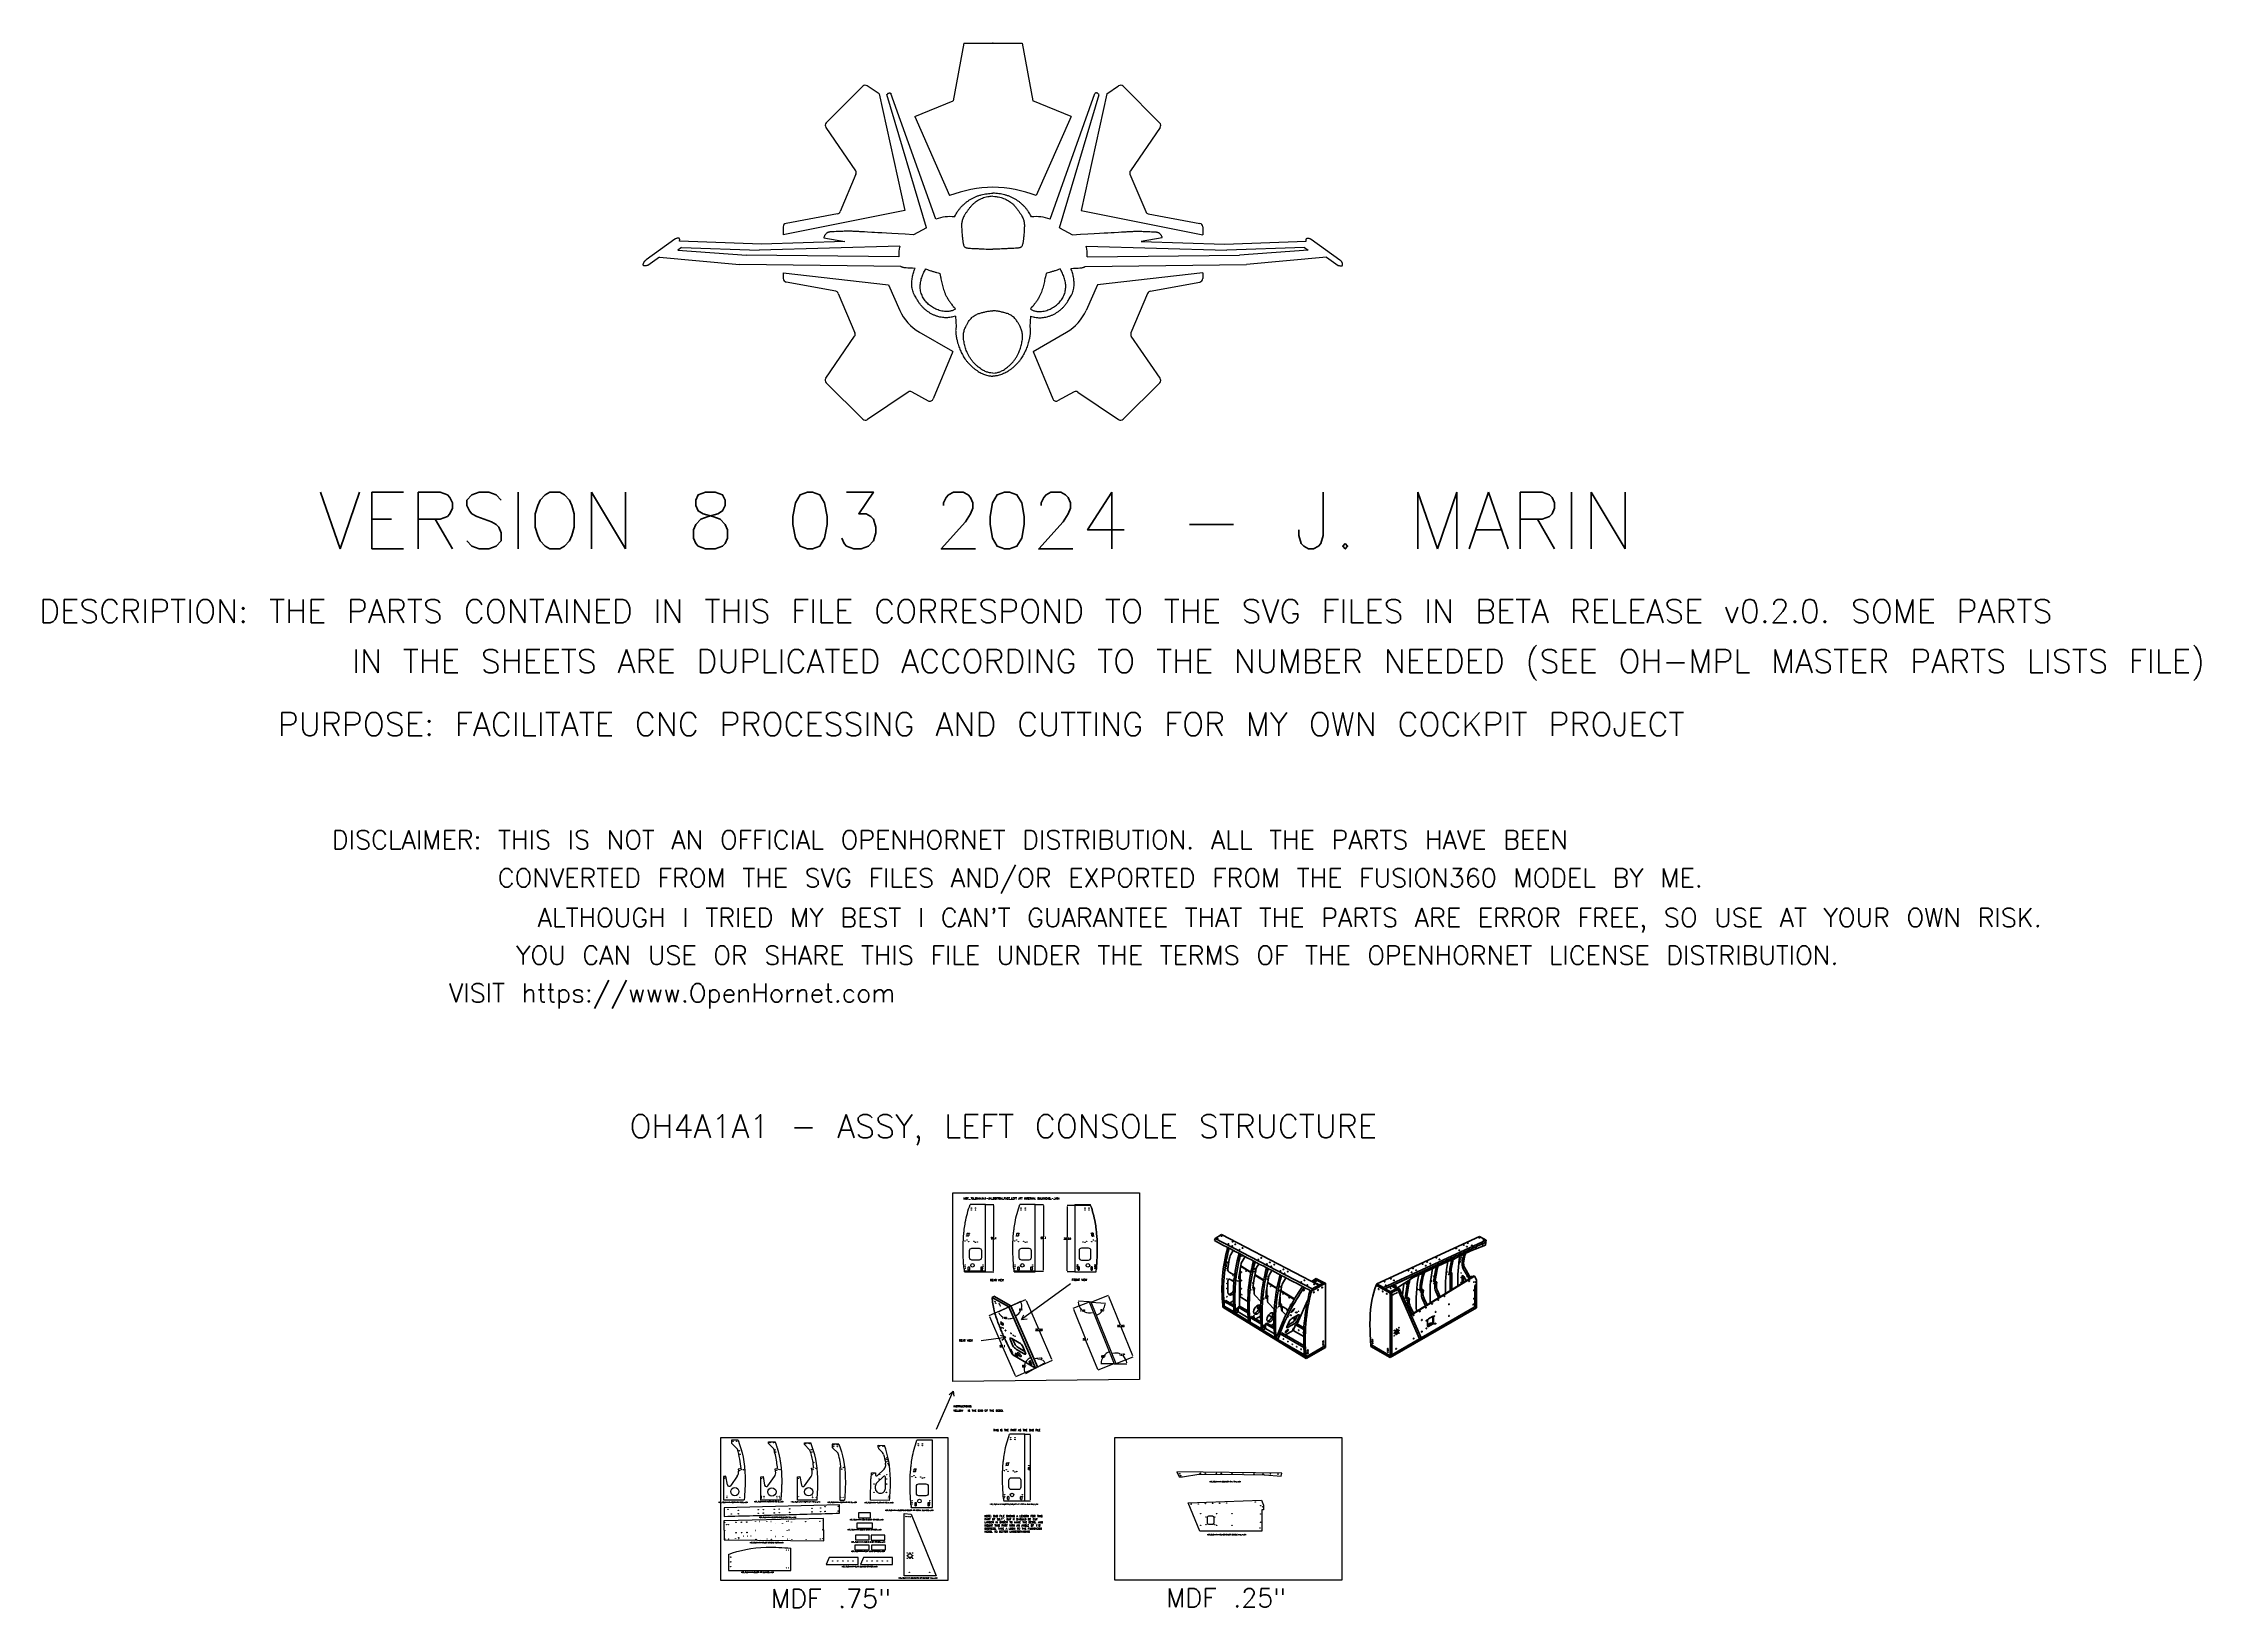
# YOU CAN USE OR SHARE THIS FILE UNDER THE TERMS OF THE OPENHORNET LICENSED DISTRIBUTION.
# Model space of a CAD drawing. Header units: inches. Extents: x 315 to 1225, y 14 to 674.
import ezdxf
from ezdxf.enums import TextEntityAlignment as Align

# ---------------------------------------------------------------- set-up
doc = ezdxf.new("R2010")
doc.units = ezdxf.units.IN
doc.header["$LTSCALE"] = 0.03937
doc.header["$MEASUREMENT"] = 0
doc.layers.add('Cockpit Plans', color=6, linetype='Continuous')
doc.layers.add('Visible', color=7, linetype='Continuous', lineweight=50)
doc.styles.get("Standard").update_dxf_attribs({"font": 'txt.shx'})
doc.dimstyles.new('Dim-Standard', dxfattribs={"dimtxt": 0.12, "dimasz": 0.12, "dimexe": 0.07, "dimexo": 0.07, "dimgap": 0.05, "dimtad": 0, "dimtih": 1, "dimtoh": 1, "dimzin": 12, "dimdsep": 46, "dimtxsty": 'Standard', "dimcen": 0, "dimazin": 3, "dimtp": 0.01, "dimtm": 0.01, "dimtfac": 1, "dimtofl": 0, "dimtmove": 0, "dimatfit": 3, "dimfxl": 1, "dimtolj": 1, "dimtzin": 12, "dimarcsym": 1})
doc.dimstyles.new('ISO-25', dxfattribs={"dimtxt": 0.098425, "dimasz": 0.098425, "dimexe": 0.049213, "dimexo": 0.024606, "dimgap": 0.024606, "dimtad": 1, "dimtxsty": 'Standard', "dimcen": 0.098425, "dimadec": 0, "dimazin": 0, "dimtfac": 1, "dimtmove": 0, "dimatfit": 3, "dimfxl": 0.03937, "dimarcsym": 0})

# ---------------------------------------------------------------- blocks, each defined once
blk = doc.blocks.new('*D14')
at = {"color": 0, "lineweight": -2, "transparency": 16777216}
for p, q in [((723.12, 141.63), (729.34, 144.36)), ((729.44, 143.97), (734.71, 131.94)), ((740.38, 119.02), (735.1, 131.05)), ((734.37, 115.96), (740.6, 118.69))]:
    blk.add_line(p, q, dxfattribs=at)
at = {"color": 0, "transparency": 16777216}
for points in [[(729.5, 144), (729.38, 143.95), (729.28, 144.33)], [(740.44, 119.05), (740.32, 119), (740.53, 118.66)]]:
    blk.add_solid(points, dxfattribs=at)
at = {"layer": 'Defpoints', "color": 0, "transparency": 16777216}
for p in [(723.05, 141.6), (729.28, 144.33), (734.31, 115.93)]:
    blk.add_point(p, dxfattribs=at)
at = {"color": 0, "transparency": 16777216, "insert": (734.91, 131.5), "char_height": 0.787, "attachment_point": 5}
blk.add_mtext('\\A1;28.03', dxfattribs=at)
blk = doc.blocks.new('*D15')
at = {"color": 0, "lineweight": -2, "transparency": 16777216}
for p, q in [((722.09, 141.14), (713.76, 137.48)), ((713.98, 137.15), (719.27, 125.09)), ((724.95, 112.14), (719.66, 124.2)), ((733.38, 115.4), (725.04, 111.75))]:
    blk.add_line(p, q, dxfattribs=at)
at = {"color": 0, "transparency": 16777216}
for points in [[(714.04, 137.18), (713.92, 137.12), (713.82, 137.51)], [(725.01, 112.16), (724.89, 112.11), (725.11, 111.78)]]:
    blk.add_solid(points, dxfattribs=at)
at = {"layer": 'Defpoints', "color": 0, "transparency": 16777216}
for p in [(722.16, 141.17), (725.11, 111.78), (733.44, 115.43)]:
    blk.add_point(p, dxfattribs=at)
at = {"color": 0, "transparency": 16777216, "insert": (719.47, 124.64), "char_height": 0.787, "attachment_point": 5}
blk.add_mtext('\\A1;28.1', dxfattribs=at)
blk = doc.blocks.new('*D16')
at = {"color": 0, "lineweight": -2, "transparency": 16777216}
for p, q in [((756.96, 143.26), (764.17, 146.17)), ((764.26, 145.78), (769.18, 133.6)), ((774.46, 120.52), (769.54, 132.71)), ((767.46, 117.27), (774.67, 120.18))]:
    blk.add_line(p, q, dxfattribs=at)
at = {"color": 0, "transparency": 16777216}
for points in [[(764.32, 145.81), (764.19, 145.76), (764.11, 146.15)], [(774.52, 120.55), (774.4, 120.5), (774.61, 120.16)]]:
    blk.add_solid(points, dxfattribs=at)
at = {"layer": 'Defpoints', "color": 0, "transparency": 16777216}
for p in [(764.11, 146.15), (756.89, 143.23), (767.39, 117.24)]:
    blk.add_point(p, dxfattribs=at)
at = {"color": 0, "transparency": 16777216, "insert": (769.36, 133.15), "char_height": 0.787, "attachment_point": 5}
blk.add_mtext('\\A1;28.03', dxfattribs=at)
blk = doc.blocks.new('*D17')
at = {"color": 0, "lineweight": -2, "transparency": 16777216}
for p, q in [((755.99, 143.27), (749.2, 140.52)), ((749.41, 140.19), (754.35, 127.97)), ((759.65, 114.86), (754.71, 127.08)), ((766.52, 117.21), (759.73, 114.47))]:
    blk.add_line(p, q, dxfattribs=at)
at = {"color": 0, "transparency": 16777216}
for points in [[(749.47, 140.21), (749.35, 140.16), (749.27, 140.55)], [(759.71, 114.89), (759.58, 114.84), (759.79, 114.5)]]:
    blk.add_solid(points, dxfattribs=at)
at = {"layer": 'Defpoints', "color": 0, "transparency": 16777216}
for p in [(756.06, 143.29), (759.79, 114.5), (766.58, 117.24)]:
    blk.add_point(p, dxfattribs=at)
at = {"color": 0, "transparency": 16777216, "insert": (754.53, 127.52), "char_height": 0.787, "attachment_point": 5}
blk.add_mtext('\\A1;28.1', dxfattribs=at)
blk = doc.blocks.new('*D18')
at = {"color": 0, "lineweight": -2, "transparency": 16777216}
blk.add_line((766.51, 117.24), (761.03, 117.24), dxfattribs=at)
for start, end in [(151.42531, 175.88678), (116.11322, 140.20207)]:
    blk.add_arc((766.58, 117.24), 5.49, start, end, dxfattribs=at)
at = {"color": 0, "transparency": 16777216}
for points in [[(764.14, 122.23), (764.2, 122.11), (764.53, 122.33)], [(761.18, 117.63), (761.05, 117.64), (761.1, 117.24)]]:
    blk.add_solid(points, dxfattribs=at)
at = {"layer": 'Defpoints', "color": 0, "transparency": 16777216}
for p in [(756.06, 143.29), (762.73, 121.14), (766.58, 117.24), (766.58, 117.24), (767.39, 117.24)]:
    blk.add_point(p, dxfattribs=at)
at = {"color": 0, "transparency": 16777216, "insert": (762.04, 120.31), "char_height": 0.787, "attachment_point": 5}
blk.add_mtext('\\A1;68°', dxfattribs=at)
blk = doc.blocks.new('*D19')
at = {"color": 0, "lineweight": -2, "transparency": 16777216}
blk.add_line((756.96, 143.23), (762.91, 142.78), dxfattribs=at)
for start, end in [(295.78378, 318.37492), (328.97395, 351.92483)]:
    blk.add_arc((756.89, 143.23), 5.96, start, end, dxfattribs=at)
at = {"color": 0, "transparency": 16777216}
for points in [[(759.51, 137.8), (759.46, 137.92), (759.12, 137.7)], [(762.73, 142.4), (762.86, 142.39), (762.84, 142.79)]]:
    blk.add_solid(points, dxfattribs=at)
at = {"layer": 'Defpoints', "color": 0, "transparency": 16777216}
for p in [(756.06, 143.29), (756.89, 143.23), (756.89, 143.23), (760.98, 138.89), (767.39, 117.24)]:
    blk.add_point(p, dxfattribs=at)
at = {"color": 0, "transparency": 16777216, "insert": (761.71, 139.71), "char_height": 0.787, "attachment_point": 5}
blk.add_mtext('\\A1;64º', dxfattribs=at)
blk = doc.blocks.new('*D20')
at = {"color": 0, "lineweight": -2, "transparency": 16777216}
blk.add_line((733.38, 115.4), (729.2, 112.98), dxfattribs=at)
for start, end in [(118.34548, 165.29899), (175.97804, 205.33052)]:
    blk.add_arc((733.44, 115.43), 4.83, start, end, dxfattribs=at)
at = {"color": 0, "transparency": 16777216}
for points in [[(731.12, 119.74), (731.18, 119.62), (731.5, 119.86)], [(729.13, 113.39), (729.01, 113.33), (729.26, 113.01)]]:
    blk.add_solid(points, dxfattribs=at)
at = {"layer": 'Defpoints', "color": 0, "transparency": 16777216}
for p in [(722.16, 141.17), (729.44, 118.15), (733.44, 115.43), (733.44, 115.43), (734.31, 115.93)]:
    blk.add_point(p, dxfattribs=at)
at = {"color": 0, "transparency": 16777216, "insert": (728.67, 116.21), "char_height": 0.787, "attachment_point": 5}
blk.add_mtext('\\A1;68º', dxfattribs=at)
blk = doc.blocks.new('*D21')
at = {"color": 0, "lineweight": -2, "transparency": 16777216}
blk.add_line((755.99, 143.3), (751.41, 143.64), dxfattribs=at)
for start, end in [(180.62194, 225.30857), (244.70699, 287.08667)]:
    blk.add_arc((756.06, 143.29), 4.59, start, end, dxfattribs=at)
at = {"color": 0, "transparency": 16777216}
for points in [[(751.4, 143.25), (751.53, 143.24), (751.48, 143.64)], [(757.38, 138.97), (757.43, 138.84), (757.78, 139.04)]]:
    blk.add_solid(points, dxfattribs=at)
at = {"layer": 'Defpoints', "color": 0, "transparency": 16777216}
for p in [(752.27, 140.7), (756.06, 143.29), (756.06, 143.29), (756.89, 143.23), (766.58, 117.24)]:
    blk.add_point(p, dxfattribs=at)
at = {"color": 0, "transparency": 16777216, "insert": (753.35, 139.59), "char_height": 0.787, "attachment_point": 5}
blk.add_mtext('\\A1;116º', dxfattribs=at)
blk = doc.blocks.new('*D22')
at = {"color": 0, "lineweight": -2, "transparency": 16777216}
blk.add_line((722.09, 141.13), (717.67, 138.96), dxfattribs=at)
for start, end in [(210.71245, 238.11961), (263.07873, 289.10048)]:
    blk.add_arc((722.16, 141.17), 4.93, start, end, dxfattribs=at)
at = {"color": 0, "transparency": 16777216}
for points in [[(717.86, 138.62), (717.98, 138.68), (717.73, 138.99)], [(723.75, 136.57), (723.79, 136.44), (724.14, 136.65)]]:
    blk.add_solid(points, dxfattribs=at)
at = {"layer": 'Defpoints', "color": 0, "transparency": 16777216}
for p in [(719.35, 137.11), (722.16, 141.17), (722.16, 141.17), (723.05, 141.6), (733.44, 115.43)]:
    blk.add_point(p, dxfattribs=at)
at = {"color": 0, "transparency": 16777216, "insert": (720.46, 136.53), "char_height": 0.787, "attachment_point": 5}
blk.add_mtext('\\A1;116º', dxfattribs=at)
blk = doc.blocks.new('*D23')
at = {"color": 0, "lineweight": -2, "transparency": 16777216}
blk.add_line((723.11, 141.64), (727.22, 143.65), dxfattribs=at)
for start, end in [(298.6091, 333.86089), (345.72624, 21.20385)]:
    blk.add_arc((723.05, 141.6), 4.57, start, end, dxfattribs=at)
at = {"color": 0, "transparency": 16777216}
for points in [[(725.27, 137.53), (725.21, 137.65), (724.89, 137.42)], [(727.26, 143.23), (727.38, 143.29), (727.16, 143.62)]]:
    blk.add_solid(points, dxfattribs=at)
at = {"layer": 'Defpoints', "color": 0, "transparency": 16777216}
for p in [(722.16, 141.17), (723.05, 141.6), (723.05, 141.6), (726.77, 138.95), (734.31, 115.93)]:
    blk.add_point(p, dxfattribs=at)
at = {"color": 0, "transparency": 16777216, "insert": (727.35, 140.03), "char_height": 0.787, "attachment_point": 5}
blk.add_mtext('\\A1;64º', dxfattribs=at)
blk = doc.blocks.new('*D24')
at = {"color": 0, "lineweight": -2, "transparency": 16777216}
blk.add_line((734.37, 115.97), (737.45, 117.75), dxfattribs=at)
for start, end in [(89.83674, 107.33865), (36.33736, 55.64764)]:
    blk.add_arc((734.31, 115.93), 3.56, start, end, dxfattribs=at)
at = {"color": 0, "transparency": 16777216}
for points in [[(733.27, 119.27), (733.22, 119.39), (732.88, 119.19)], [(737.23, 118.08), (737.12, 118.01), (737.39, 117.71)]]:
    blk.add_solid(points, dxfattribs=at)
at = {"layer": 'Defpoints', "color": 0, "transparency": 16777216}
for p in [(723.05, 141.6), (736.2, 118.95), (733.44, 115.43), (734.31, 115.93), (734.31, 115.93)]:
    blk.add_point(p, dxfattribs=at)
at = {"color": 0, "transparency": 16777216, "insert": (735.42, 119.31), "char_height": 0.787, "attachment_point": 5}
blk.add_mtext('\\A1;112º', dxfattribs=at)
blk = doc.blocks.new('*D25')
at = {"color": 0, "lineweight": -2, "transparency": 16777216}
blk.add_line((767.46, 117.24), (771.97, 117.24), dxfattribs=at)
for start, end in [(68.05515, 106.99042), (5.00958, 46.93094)]:
    blk.add_arc((767.39, 117.24), 4.5, start, end, dxfattribs=at)
at = {"color": 0, "transparency": 16777216}
for points in [[(766.1, 121.49), (766.05, 121.61), (765.7, 121.42)], [(771.94, 117.64), (771.81, 117.63), (771.9, 117.24)]]:
    blk.add_solid(points, dxfattribs=at)
at = {"layer": 'Defpoints', "color": 0, "transparency": 16777216}
for p in [(756.89, 143.23), (770.97, 119.97), (766.58, 117.24), (767.39, 117.24), (767.39, 117.24)]:
    blk.add_point(p, dxfattribs=at)
at = {"color": 0, "transparency": 16777216, "insert": (769.91, 120.97), "char_height": 0.787, "attachment_point": 5}
blk.add_mtext('\\A1;112°', dxfattribs=at)
blk = doc.blocks.new('*D27')
at = {"color": 0, "lineweight": -2, "transparency": 16777216}
for p, q in [((733.42, 184.37), (736.8, 184.37)), ((736.73, 183.98), (736.73, 170.77)), ((736.73, 156.67), (736.73, 169.88)), ((733.42, 156.27), (736.8, 156.27))]:
    blk.add_line(p, q, dxfattribs=at)
at = {"color": 0, "transparency": 16777216}
for points in [[(736.67, 183.98), (736.8, 183.98), (736.73, 184.37)], [(736.67, 156.67), (736.8, 156.67), (736.73, 156.27)]]:
    blk.add_solid(points, dxfattribs=at)
at = {"layer": 'Defpoints', "color": 0, "transparency": 16777216}
for p in [(733.35, 184.37), (733.35, 156.27), (736.73, 156.27)]:
    blk.add_point(p, dxfattribs=at)
at = {"color": 0, "transparency": 16777216, "insert": (736.73, 170.32), "char_height": 0.787, "attachment_point": 5}
blk.add_mtext('\\A1;28.1', dxfattribs=at)
blk = doc.blocks.new('*D28')
at = {"color": 0, "lineweight": -2, "transparency": 16777216}
for p, q in [((749.95, 184), (746.77, 184)), ((746.84, 183.61), (746.84, 170.43)), ((746.84, 156.36), (746.84, 169.54)), ((749.95, 155.97), (746.77, 155.97))]:
    blk.add_line(p, q, dxfattribs=at)
at = {"color": 0, "transparency": 16777216}
for points in [[(746.77, 183.61), (746.9, 183.61), (746.84, 184)], [(746.77, 156.36), (746.9, 156.36), (746.84, 155.97)]]:
    blk.add_solid(points, dxfattribs=at)
at = {"layer": 'Defpoints', "color": 0, "transparency": 16777216}
for p in [(750.02, 184), (746.84, 155.97), (750.02, 155.97)]:
    blk.add_point(p, dxfattribs=at)
at = {"color": 0, "transparency": 16777216, "insert": (746.84, 169.99), "char_height": 0.787, "attachment_point": 5}
blk.add_mtext('\\A1;28.03', dxfattribs=at)
blk = doc.blocks.new('*D26')
at = {"color": 0, "lineweight": -2, "transparency": 16777216}
for p, q in [((712.44, 184.37), (715.83, 184.37)), ((715.76, 183.98), (715.76, 170.62)), ((715.76, 156.36), (715.76, 169.73)), ((712.44, 155.97), (715.83, 155.97))]:
    blk.add_line(p, q, dxfattribs=at)
at = {"color": 0, "transparency": 16777216}
for points in [[(715.69, 183.98), (715.82, 183.98), (715.76, 184.37)], [(715.69, 156.36), (715.82, 156.36), (715.76, 155.97)]]:
    blk.add_solid(points, dxfattribs=at)
at = {"layer": 'Defpoints', "color": 0, "transparency": 16777216}
for p in [(712.37, 184.37), (712.37, 155.97), (715.76, 155.97)]:
    blk.add_point(p, dxfattribs=at)
at = {"color": 0, "transparency": 16777216, "insert": (715.76, 170.17), "char_height": 0.787, "attachment_point": 5}
blk.add_mtext('\\A1;28.4', dxfattribs=at)
blk = doc.blocks.new('*D29')
at = {"color": 0, "lineweight": -2, "transparency": 16777216}
for p, q in [((729.02, 87.54), (731.32, 87.54)), ((731.27, 59.84), (731.27, 87.15)), ((729.02, 59.44), (731.32, 59.44))]:
    blk.add_line(p, q, dxfattribs=at)
at = {"color": 0, "transparency": 16777216}
for points in [[(731.21, 87.15), (731.34, 87.15), (731.27, 87.54)], [(731.21, 59.84), (731.34, 59.84), (731.27, 59.44)]]:
    blk.add_solid(points, dxfattribs=at)
at = {"layer": 'Defpoints', "color": 0, "transparency": 16777216}
for p in [(728.99, 87.54), (731.27, 87.54), (728.99, 59.44)]:
    blk.add_point(p, dxfattribs=at)
at = {"color": 0, "transparency": 16777216, "insert": (730.79, 73.49), "char_height": 0.787, "attachment_point": 5, "rotation": 90}
blk.add_mtext('28,1', dxfattribs=at)

msp = doc.modelspace()

# ---------------------------------------------------------------- linework, layer by layer
at = {"color": 7, "linetype": 'Continuous'}
for p, q in [((703.239, 674.207), (698.748, 649.922)), ((703.239, 674.207), (727.746, 674.207)), ((727.746, 674.207), (732.237, 649.922)), ((660.606, 656.006), (645.214, 640.578)), ((667.462, 652.86), (662.504, 656.192)), ((763.523, 652.86), (768.48, 656.192)), ((770.379, 656.006), (785.771, 640.578)), ((667.462, 652.86), (678.301, 603.674)), ((687.409, 596.364), (670.784, 652.5)), ((691.37, 600.018), (672.492, 652.925)), ((682.574, 643.323), (698.748, 649.922)), ((748.41, 643.323), (732.237, 649.922)), ((739.615, 600.018), (758.492, 652.925)), ((743.575, 596.364), (760.201, 652.5)), ((763.523, 652.86), (752.684, 603.674)), ((645.038, 638.67), (657.573, 620.392)), ((682.574, 643.323), (697.216, 609.897)), ((748.41, 643.323), (733.768, 609.897)), ((785.946, 638.67), (773.412, 620.392)), ((657.719, 618.964), (651.094, 603.154)), ((773.265, 618.964), (779.891, 603.154)), ((678.301, 603.674), (627.02, 593.325)), ((649.987, 602.26), (628.243, 598.185)), ((752.684, 603.674), (803.965, 593.325)), ((780.998, 602.26), (802.741, 598.185)), ((581.339, 591.547), (569.212, 582.752)), ((627.02, 596.71), (627.02, 593.325)), ((644.191, 592.054), (652.981, 590.555)), ((687.409, 596.364), (681.956, 593.422)), ((743.575, 596.364), (749.029, 593.422)), ((786.793, 592.054), (778.003, 590.555)), ((803.965, 596.71), (803.965, 593.325)), ((849.646, 591.547), (861.773, 582.752)), ((574.841, 583.895), (569.962, 580.434)), ((574.841, 583.895), (608.661, 580.831)), ((584.167, 588.064), (582.598, 586.877)), ((582.598, 586.877), (611.565, 584.728)), ((617.846, 589.44), (583.365, 590.722)), ((584.167, 588.064), (616.922, 586.833)), ((675.832, 584.033), (611.565, 584.728)), ((676.181, 588.564), (616.922, 586.833)), ((652.981, 590.555), (617.846, 589.44)), ((754.803, 588.564), (814.063, 586.833)), ((755.152, 584.033), (819.42, 584.728)), ((778.003, 590.555), (813.139, 589.44)), ((813.139, 589.44), (847.62, 590.722)), ((846.818, 588.064), (814.063, 586.833)), ((848.387, 586.877), (819.42, 584.728)), ((856.144, 583.895), (822.324, 580.831)), ((846.818, 588.064), (848.387, 586.877)), ((856.144, 583.895), (861.022, 580.434)), ((676.682, 579.934), (608.661, 580.831)), ((627.02, 577.296), (671.398, 572.261)), ((627.02, 577.296), (627.071, 574.901)), ((649.174, 569.57), (628.296, 573.458)), ((754.303, 579.934), (822.324, 580.831)), ((803.965, 577.296), (759.587, 572.261)), ((781.811, 569.57), (802.688, 573.458)), ((803.965, 577.296), (803.913, 574.901)), ((650.281, 568.677), (657.304, 551.996)), ((671.398, 572.261), (676.181, 561.492)), ((759.587, 572.261), (754.803, 561.492)), ((780.703, 568.677), (773.681, 551.996)), ((699.729, 559.126), (699.974, 554.576)), ((731.256, 559.126), (731.01, 554.576)), ((645.006, 532.875), (657.158, 550.564)), ((698.608, 544.105), (684.443, 552.3)), ((732.377, 544.105), (746.541, 552.3)), ((785.979, 532.875), (773.827, 550.564)), ((698.608, 544.105), (690.321, 524.14)), ((732.377, 544.105), (740.664, 524.14)), ((645.186, 530.96), (660.64, 515.65)), ((785.798, 530.96), (770.344, 515.65)), ((679.703, 527.07), (662.536, 515.473)), ((681.253, 527.148), (688.224, 523.395)), ((749.731, 527.148), (742.761, 523.395)), ((751.282, 527.07), (768.449, 515.473))]:
    msp.add_line(p, q, dxfattribs=at)
for p, q in [((712.373, 184.373), (705.848, 184.373)), ((712.373, 184.373), (705.848, 184.373)), ((712.373, 156.273), (712.373, 184.373)), ((733.348, 184.373), (726.823, 184.373)), ((733.348, 184.373), (726.823, 184.373)), ((733.348, 156.273), (733.348, 184.373)), ((750.023, 184.373), (750.023, 156.273)), ((750.023, 184.373), (756.548, 184.373)), ((750.023, 184.003), (750.023, 155.97)), ((703.404, 156.273), (712.373, 156.273)), ((703.435, 155.97), (712.373, 155.97)), ((712.373, 155.97), (712.373, 156.273)), ((724.378, 156.273), (733.348, 156.273)), ((724.409, 155.97), (733.348, 155.97)), ((733.348, 155.97), (733.348, 156.273)), ((750.023, 156.273), (750.023, 155.97)), ((750.023, 155.97), (758.961, 155.97)), ((750.023, 155.97), (758.961, 155.97)), ((748.25, 150.915), (727.497, 135.884)), ((727.497, 135.884), (728.501, 137.858)), ((710.537, 127.093), (720.971, 128.372)), ((720.971, 128.372), (718.731, 129.155)), ((720.971, 128.372), (719.165, 127.09)), ((727.497, 135.884), (729.844, 136.23)), ((691.71, 89.673), (698.695, 105.704)), ((698.695, 105.704), (696.953, 104.093)), ((698.695, 105.704), (698.98, 103.508)), ((605.27, 84.933), (605.267, 83.683)), ((605.267, 83.683), (607.732, 81.208)), ((608.026, 84.933), (605.27, 84.933)), ((620.833, 83.567), (620.838, 84.317)), ((623.047, 81.319), (620.833, 83.567)), ((620.838, 84.317), (623.589, 84.302)), ((635.954, 83.87), (638.7, 83.884)), ((635.957, 83.12), (635.954, 83.87)), ((638.184, 80.906), (635.957, 83.12)), ((647.723, 83.375), (647.721, 81.929)), ((647.721, 81.929), (650.179, 79.46)), ((650.464, 83.375), (647.723, 83.375)), ((667.102, 82.072), (667.113, 82.825)), ((667.172, 81.796), (667.102, 82.072)), ((667.113, 82.825), (669.724, 82.791)), ((689.98, 84.953), (683.455, 84.953)), ((689.98, 84.953), (683.455, 84.953)), ((689.98, 56.853), (689.98, 84.953)), ((728.993, 87.542), (722.468, 87.542)), ((728.993, 59.441), (728.993, 87.542)), ((609.271, 72.981), (608.02, 72.76)), ((623.669, 72.862), (624.678, 73.034)), ((623.838, 71.868), (623.669, 72.862)), ((639.039, 73.154), (639.806, 73.293)), ((639.259, 71.944), (639.039, 73.154)), ((651.399, 73.52), (650.948, 73.44)), ((650.948, 73.44), (650.948, 59.764)), ((666.798, 70.063), (669.615, 72.808)), ((668.898, 79.831), (667.425, 81.343)), ((670.249, 74.285), (670.251, 74.457)), ((602.918, 69.809), (601.933, 69.635)), ((601.933, 69.635), (601.933, 59.785)), ((603.565, 66.139), (602.918, 69.809)), ((607.658, 69.753), (604.918, 65.84)), ((608.02, 72.76), (608.155, 71.995)), ((617.552, 59.692), (617.604, 69.541)), ((617.604, 69.541), (618.59, 69.71)), ((618.59, 69.71), (619.218, 66.037)), ((620.569, 65.73), (623.33, 69.629)), ((633.048, 69.55), (634.032, 69.729)), ((633.099, 59.7), (633.048, 69.55)), ((634.032, 69.729), (634.699, 66.063)), ((636.053, 65.77), (638.774, 69.7)), ((663.81, 59.686), (663.926, 68.67)), ((663.926, 68.67), (664.176, 68.667)), ((664.176, 68.667), (664.209, 71.243)), ((664.209, 71.243), (665.959, 71.22)), ((665.959, 71.22), (665.949, 70.428)), ((601.933, 59.785), (610.6, 59.785)), ((650.849, 57.708), (602.146, 56.399)), ((602.146, 56.399), (602.146, 52.86)), ((625.989, 59.647), (617.552, 59.692)), ((641.316, 59.743), (633.099, 59.7)), ((650.849, 54.208), (650.849, 57.708)), ((650.948, 59.764), (652.909, 59.764)), ((671.834, 59.583), (663.81, 59.686)), ((681.041, 56.55), (689.98, 56.55)), ((689.98, 56.55), (689.98, 56.853)), ((720.024, 59.441), (728.993, 59.441)), ((603.932, 36.793), (603.932, 30.035)), ((630.206, 30.035), (630.206, 39.456)), ((603.932, 30.035), (630.206, 30.035))]:
    msp.add_line(p, q)
at = {"color": 2}
for p, q in [((756.678, 184.003), (750.023, 184.003)), ((712.373, 156.273), (703.404, 156.273)), ((733.348, 156.273), (724.378, 156.273))]:
    msp.add_line(p, q, dxfattribs=at)
for points in [[(698.585, 189.262), (777.325, 189.262), (777.325, 110.522), (698.585, 109.69)], [(766.583, 117.241), (767.392, 117.241), (756.891, 143.232), (756.056, 143.295)], [(828.879, 46.629), (802.652, 46.629), (797.809, 58.614), (828.764, 59.669), (829.629, 57.632), (829.629, 55.614), (828.879, 55.614)], [(643.983, 51.932), (601.994, 50.958), (602.18, 42.961), (644.202, 42.514)], [(658.145, 47.935), (664.645, 47.935), (664.645, 49.935), (658.145, 49.935)], [(658.848, 52.299), (663.848, 52.299), (663.848, 54.299), (658.848, 54.299)], [(691.55, 27.737), (678.086, 27.737), (678.086, 54.012), (681.023, 53.791)], [(657.3, 38.785), (663.277, 38.785), (663.277, 40.785), (657.3, 40.785)], [(657.571, 42.904), (663.321, 42.904), (663.321, 44.904), (657.571, 44.904)], [(664.09, 42.871), (669.84, 42.871), (669.84, 44.871), (664.09, 44.871)], [(664.225, 38.751), (670.202, 38.751), (670.202, 40.751), (664.225, 40.751)], [(658.634, 35.53), (646.382, 35.53), (645.17, 32.53), (658.634, 32.53)], [(673.093, 35.516), (660.841, 35.516), (659.629, 32.516), (673.093, 32.516)]]:
    msp.add_lwpolyline(points, close=True)
for points in [[(704.999, 171.078), (704.874, 171.078, -0.4142136), (704.624, 171.328), (704.624, 172.078, -0.4142136), (704.874, 172.328), (704.999, 172.328, -0.4142136), (705.249, 172.078), (705.249, 171.328, -0.4142136)], [(709.623, 160.97), (706.623, 160.97, -0.4142136), (705.623, 161.97), (705.623, 164.97, -0.4142136), (706.623, 165.97), (709.623, 165.97, -0.4142136), (710.623, 164.97), (710.623, 161.97, -0.4142136)], [(725.973, 171.078), (725.848, 171.078, -0.4142136), (725.598, 171.328), (725.598, 172.078, -0.4142136), (725.848, 172.328), (725.973, 172.328, -0.4142136), (726.223, 172.078), (726.223, 171.328, -0.4142136)], [(730.598, 160.97), (727.598, 160.97, -0.4142136), (726.598, 161.97), (726.598, 164.97, -0.4142136), (727.598, 165.97), (730.598, 165.97, -0.4142136), (731.598, 164.97), (731.598, 161.97, -0.4142136)], [(755.773, 160.97, 0.4142136), (756.773, 161.97), (756.773, 164.97, 0.4142136), (755.773, 165.97), (752.773, 165.97, 0.4142136), (751.773, 164.97), (751.773, 161.97, 0.4142136), (752.773, 160.97)], [(752.773, 160.97), (755.773, 160.97, 0.4142136), (756.773, 161.97), (756.773, 164.97, 0.4142136), (755.773, 165.97), (752.773, 165.97, 0.4142136), (751.773, 164.97), (751.773, 161.97, 0.4142136)], [(757.522, 171.078), (757.397, 171.078, -0.4142136), (757.147, 171.328), (757.147, 172.078, -0.4142136), (757.397, 172.328), (757.522, 172.328, -0.4142136), (757.772, 172.078), (757.772, 171.328, -0.4142136)], [(757.397, 172.328, 0.4142136), (757.147, 172.078), (757.147, 171.328, 0.4142136), (757.397, 171.078), (757.522, 171.078, 0.4142136), (757.772, 171.328), (757.772, 172.078, 0.4142136), (757.522, 172.328)], [(705.031, 156.898), (705.031, 157.898, -1), (705.531, 157.898), (705.531, 156.898, -1)], [(710.498, 156.898), (710.498, 157.898, -1), (710.998, 157.898), (710.998, 156.898, -1)], [(726.006, 156.898), (726.006, 157.898, -1), (726.506, 157.898), (726.506, 156.898, -1)], [(731.473, 156.898), (731.473, 157.898, -1), (731.973, 157.898), (731.973, 156.898, -1)], [(751.898, 157.898), (751.898, 156.898, -1), (751.398, 156.898), (751.398, 157.898, -1)], [(751.398, 157.898), (751.398, 156.898, 1), (751.898, 156.898), (751.898, 157.898, 1)], [(757.365, 157.898), (757.365, 156.898, -1), (756.865, 156.898), (756.865, 157.898, -1)], [(756.865, 157.898), (756.865, 156.898, 1), (757.365, 156.898), (757.365, 157.898, 1)], [(682.605, 71.657), (682.48, 71.657, -0.4142136), (682.23, 71.907), (682.23, 72.657, -0.4142136), (682.48, 72.907), (682.605, 72.907, -0.4142136), (682.855, 72.657), (682.855, 71.907, -0.4142136)], [(721.619, 74.246), (721.494, 74.246, -0.4142136), (721.244, 74.496), (721.244, 75.246, -0.4142136), (721.494, 75.496), (721.619, 75.496, -0.4142136), (721.869, 75.246), (721.869, 74.496, -0.4142136)], [(665.886, 65.523), (665.876, 64.76, 0.4142136), (667.949, 62.633), (668.099, 62.631, 0.4142136), (670.124, 64.605), (670.186, 69.38, 0.6681786), (669.337, 69.745), (666.52, 67, 0.1989124)], [(687.23, 61.55), (684.23, 61.55, -0.4142136), (683.23, 62.55), (683.23, 65.55, -0.4142136), (684.23, 66.55), (687.23, 66.55, -0.4142136), (688.23, 65.55), (688.23, 62.55, -0.4142136)], [(726.243, 64.138), (723.243, 64.138, -0.4142136), (722.243, 65.138), (722.243, 68.138, -0.4142136), (723.243, 69.138), (726.243, 69.138, -0.4142136), (727.243, 68.138), (727.243, 65.138, -0.4142136)], [(820.532, 70.496, -0.6480063), (821.331, 70.486), (829.778, 70.381, -0.0161974), (830.102, 70.367), (837.038, 69.83), (837.238, 71.039), (793.057, 71.585), (794.038, 69.537), (794.618, 69.53, 0.0419793), (795.454, 69.59), (802.229, 70.652, -0.0419793), (803.065, 70.712)], [(682.638, 57.477), (682.638, 58.477, -1), (683.138, 58.477), (683.138, 57.477, -1)], [(688.105, 57.477), (688.105, 58.477, -1), (688.605, 58.477), (688.605, 57.477, -1)], [(721.651, 60.066), (721.651, 61.066, -1), (722.151, 61.066), (722.151, 60.066, -1)], [(727.118, 60.066), (727.118, 61.066, -1), (727.618, 61.066), (727.618, 60.066, -1)], [(805.802, 52.379), (805.802, 50.129, 0.4142136), (806.302, 49.629), (808.2, 49.629, 0.4142136), (808.7, 50.129), (808.7, 52.379, 0.4142136), (808.2, 52.879), (806.302, 52.879, 0.4142136)], [(681.193, 35.886, -1.1645777), (680.844, 35.537, -6.538141)]]:
    msp.add_lwpolyline(points, format="xyb", close=True)
at = {"color": 0, "linetype": 'ByBlock', "lineweight": -2}
for points in [[(696.619, 25.979), (696.619, 85.979), (600.619, 85.979), (600.619, 25.979)], [(862.76, 26.033), (862.76, 86.033), (766.76, 86.033), (766.76, 26.033)]]:
    msp.add_lwpolyline(points, close=True, dxfattribs=at)
for centre, radius in [((706.373, 182.867), 0.095), ((706.373, 182.117), 0.095), ((708.123, 182.867), 0.095), ((708.123, 182.117), 0.095), ((727.348, 182.867), 0.095), ((727.348, 182.117), 0.095), ((729.098, 182.867), 0.095), ((729.098, 182.117), 0.095), ((754.273, 182.867), 0.095), ((754.273, 182.867), 0.095), ((754.273, 182.117), 0.095), ((754.273, 182.117), 0.095), ((756.023, 182.867), 0.095), ((756.023, 182.867), 0.095), ((756.023, 182.117), 0.095), ((756.023, 182.117), 0.095), ((703.711, 168.992), 0.0967), ((704.374, 171.14), 0.0847), ((704.531, 169.422), 0.0967), ((705.225, 168.708), 0.0967), ((705.499, 172.265), 0.0847), ((707.437, 168.879), 0.0967), ((708.108, 168.415), 0.0967), ((708.9, 168.604), 0.0967), ((724.685, 168.992), 0.0967), ((725.348, 171.14), 0.0847), ((725.505, 169.422), 0.0967), ((726.2, 168.708), 0.0967), ((726.473, 172.265), 0.0847), ((728.412, 168.879), 0.0967), ((729.082, 168.415), 0.0967), ((729.875, 168.604), 0.0967), ((753.496, 168.604), 0.0967), ((753.496, 168.604), 0.0967), ((754.288, 168.415), 0.0967), ((754.288, 168.415), 0.0967), ((754.959, 168.879), 0.0967), ((754.959, 168.879), 0.0967), ((756.897, 172.265), 0.0847), ((756.897, 172.265), 0.0847), ((757.171, 168.708), 0.0967), ((757.171, 168.708), 0.0967), ((757.865, 169.422), 0.0967), ((757.865, 169.422), 0.0967), ((758.022, 171.14), 0.0847), ((758.022, 171.14), 0.0847), ((758.685, 168.992), 0.0967), ((758.685, 168.992), 0.0967), ((703.779, 158.847), 0.0625), ((703.779, 158.185), 0.0625), ((703.779, 157.523), 0.0625), ((706.873, 158.72), 0.75), ((711.248, 158.847), 0.0625), ((711.248, 158.185), 0.0625), ((711.248, 157.523), 0.0625), ((724.753, 158.847), 0.0625), ((724.753, 158.185), 0.0625), ((724.753, 157.523), 0.0625), ((727.848, 158.72), 0.75), ((732.223, 158.847), 0.0625), ((732.223, 158.185), 0.0625), ((732.223, 157.523), 0.0625), ((751.148, 158.847), 0.2), ((751.148, 158.185), 0.2), ((751.148, 157.523), 0.2), ((751.148, 158.847), 0.0625), ((751.148, 158.185), 0.0625), ((751.148, 157.523), 0.0625), ((755.523, 158.72), 0.75), ((755.523, 158.72), 0.75), ((758.617, 158.847), 0.2), ((758.617, 158.185), 0.2), ((758.617, 157.523), 0.2), ((758.617, 158.847), 0.0625), ((758.617, 158.185), 0.0625), ((758.617, 157.523), 0.0625), ((605.894, 84.558), 0.09), ((607.394, 84.558), 0.09), ((621.46, 83.938), 0.095), ((622.96, 83.93), 0.095), ((636.58, 83.498), 0.095), ((638.08, 83.506), 0.095), ((648.348, 83), 0.09), ((648.348, 83), 0.09), ((648.348, 82.29), 0.0885), ((648.348, 82.29), 0.0885), ((649.848, 83), 0.09), ((649.848, 83), 0.09), ((649.848, 82.29), 0.0885), ((649.848, 82.29), 0.0885), ((667.608, 82.443), 0.095), ((669.108, 82.424), 0.095), ((683.98, 83.447), 0.095), ((683.98, 82.697), 0.095), ((685.73, 83.447), 0.095), ((685.73, 82.697), 0.095), ((722.993, 86.035), 0.095), ((722.993, 85.285), 0.095), ((724.743, 86.035), 0.095), ((724.743, 85.285), 0.095), ((608.501, 80.514), 0.117), ((608.863, 79.059), 0.117), ((623.565, 80.907), 0.117), ((623.814, 79.956), 0.117), ((624.95, 72.718), 0.09), ((638.889, 80.978), 0.117), ((639.149, 80.029), 0.117), ((639.866, 75.592), 0.115), ((640.818, 73.114), 0.09), ((651.701, 72.78), 0.09), ((651.701, 72.78), 0.09), ((652.532, 73.482), 0.09), ((652.532, 73.482), 0.09), ((670.34, 77.057), 0.117), ((670.834, 77.623), 0.117), ((670.831, 75.943), 0.0967), ((671.018, 76.734), 0.117), ((671.188, 75.099), 0.0967), ((671.443, 74.495), 0.0967), ((683.105, 72.845), 0.0847), ((720.994, 74.308), 0.0847), ((722.119, 75.433), 0.0847), ((602.183, 68.933), 0.09), ((602.515, 69.484), 0.09), ((606.651, 63.285), 1.75), ((608.627, 72.198), 0.09), ((609.42, 72.644), 0.09), ((610.317, 72.497), 0.09), ((617.85, 68.837), 0.09), ((618.322, 69.41), 0.09), ((622.288, 63.166), 1.75), ((624.272, 72.297), 0.09), ((625.73, 72.546), 0.09), ((633.302, 68.849), 0.09), ((633.767, 69.427), 0.09), ((637.799, 63.225), 1.75), ((639.649, 72.596), 0.09), ((664.65, 70.487), 0.0967), ((665.272, 70.979), 0.0967), ((665.373, 66.517), 0.0968), ((667.445, 68.64), 0.0533), ((667.72, 70.537), 0.0533), ((670.623, 66.449), 0.0968), ((670.67, 70.499), 0.0533), ((670.695, 68.598), 0.0533), ((681.317, 69.572), 0.0967), ((681.98, 71.72), 0.0847), ((682.137, 70.001), 0.0967), ((682.832, 69.288), 0.0967), ((685.044, 69.458), 0.0967), ((685.714, 68.995), 0.0967), ((686.507, 69.184), 0.0967), ((720.331, 72.161), 0.0967), ((721.151, 72.59), 0.0967), ((721.845, 71.876), 0.0967), ((724.057, 72.047), 0.0967), ((724.727, 71.583), 0.0967), ((725.52, 71.772), 0.0967), ((794.259, 70.814), 0.0968), ((794.608, 70.084), 0.0968), ((802.982, 71.069), 0.0968), ((804.988, 71.044), 0.0968), ((809.73, 70.985), 0.0968), ((811.736, 70.961), 0.0968), ((816.25, 70.905), 0.0968), ((825.529, 70.79), 0.0968), ((829.291, 70.743), 0.0968), ((832.509, 70.704), 0.0968), ((835.659, 70.665), 0.0968), ((603.308, 61.41), 0.0391), ((603.308, 60.785), 0.0391), ((603.771, 55.817), 0.0967), ((608.146, 55.435), 0.0967), ((608.775, 61.41), 0.0391), ((608.775, 60.785), 0.0391), ((616.511, 55.66), 0.0967), ((617.932, 60.69), 0.0391), ((617.935, 61.315), 0.0391), ((618.663, 55.717), 0.0967), ((618.932, 60.684), 0.0391), ((618.935, 61.309), 0.0391), ((623.257, 55.841), 0.0967), ((624.399, 60.655), 0.0391), ((624.402, 61.28), 0.0391), ((625.409, 55.899), 0.0967), ((625.399, 60.65), 0.0391), ((625.402, 61.275), 0.0391), ((629.776, 56.016), 0.0967), ((629.776, 54.516), 0.0967), ((633.466, 61.327), 0.0391), ((633.469, 60.702), 0.0391), ((639.198, 56.269), 0.0967), ((639.198, 54.769), 0.0967), ((639.49, 61.358), 0.0391), ((639.494, 60.734), 0.0391), ((640.933, 61.366), 0.0391), ((640.936, 60.741), 0.0391), ((642.812, 56.367), 0.0967), ((642.812, 54.866), 0.0967), ((644.724, 56.918), 0.0967), ((644.724, 54.918), 0.0967), ((650.224, 57.066), 0.0967), ((650.224, 55.065), 0.0967), ((651.338, 61.389), 0.0391), ((651.338, 60.764), 0.0391), ((652.338, 61.389), 0.0391), ((652.338, 61.389), 0.0391), ((652.338, 60.764), 0.0391), ((652.338, 60.764), 0.0391), ((665.328, 63.017), 0.0968), ((670.578, 62.949), 0.0968), ((671.472, 60.588), 0.0391), ((671.48, 61.212), 0.0391), ((681.385, 59.427), 0.0625), ((681.385, 58.765), 0.0625), ((681.385, 58.103), 0.0625), ((684.48, 59.3), 0.75), ((688.855, 59.427), 0.0625), ((688.855, 58.765), 0.0625), ((688.855, 58.103), 0.0625), ((720.399, 62.015), 0.0625), ((720.399, 61.353), 0.0625), ((720.399, 60.691), 0.0625), ((723.493, 61.888), 0.75), ((727.868, 62.015), 0.0625), ((727.868, 61.353), 0.0625), ((727.868, 60.691), 0.0625), ((799.07, 58.007), 0.0968), ((802.068, 58.111), 0.0968), ((805.066, 58.216), 0.0968), ((808.064, 58.321), 0.0968), ((811.062, 58.426), 0.0968), ((814.061, 58.53), 0.0968), ((826.053, 58.949), 0.0968), ((828.379, 57.375), 0.117), ((829.254, 56.902), 0.0968), ((602.383, 50.358), 0.0391), ((602.462, 46.955), 0.0391), ((603.176, 49.356), 0.08), ((603.964, 49.374), 0.08), ((605.146, 53.853), 0.0967), ((607.09, 50.326), 0.117), ((607.191, 45.952), 0.117), ((608.146, 53.934), 0.0967), ((609.391, 50.379), 0.117), ((609.493, 46.006), 0.117), ((611.693, 50.433), 0.117), ((611.795, 46.059), 0.117), ((615.38, 50.66), 0.0391), ((615.467, 46.911), 0.0391), ((616.511, 54.159), 0.0967), ((617.13, 50.684), 0.0391), ((618.663, 54.217), 0.0967), ((620.129, 50.754), 0.0391), ((621.881, 50.7), 0.0391), ((621.968, 46.951), 0.0391), ((623.257, 54.34), 0.0967), ((623.765, 49.838), 0.0391), ((625.409, 54.398), 0.0967), ((626.764, 49.907), 0.0391), ((628.608, 50.742), 0.0391), ((628.695, 46.993), 0.0391), ((629.385, 50.866), 0.0391), ((629.472, 47.117), 0.0391), ((630.531, 50.495), 0.0391), ((636.529, 50.634), 0.0391), ((642.527, 50.773), 0.0391), ((643.63, 50.964), 0.0391), ((643.717, 47.215), 0.0391), ((678.838, 52.803), 0.0967), ((679.711, 52.737), 0.137), ((680.583, 52.672), 0.0967), ((803.027, 54.016), 0.0968), ((803.027, 49.091), 0.0968), ((805.279, 52.629), 0.0968), ((805.279, 49.379), 0.0968), ((809.029, 52.629), 0.0968), ((809.029, 49.379), 0.0968), ((809.754, 54.016), 0.0968), ((809.754, 49.091), 0.0968), ((816.254, 54.016), 0.0968), ((816.254, 49.091), 0.0968), ((828.091, 48.007), 0.08), ((828.379, 53.875), 0.117), ((828.379, 50.375), 0.117), ((602.547, 43.319), 0.0391), ((603.921, 43.351), 0.0391), ((606.92, 43.421), 0.0391), ((608.286, 43.862), 0.0391), ((608.295, 43.452), 0.0391), ((610.396, 44.502), 0.0391), ((611.896, 44.536), 0.0391), ((613.396, 44.571), 0.0391), ((615.554, 43.162), 0.0391), ((617.303, 43.219), 0.0391), ((620.302, 43.289), 0.0391), ((622.055, 43.202), 0.0391), ((623.891, 44.372), 0.0391), ((626.891, 44.442), 0.0391), ((627.873, 38.63), 0.0391), ((628.54, 38.63), 0.0391), ((628.782, 43.244), 0.0391), ((629.206, 38.63), 0.0391), ((629.559, 43.376), 0.0391), ((630.704, 43.027), 0.0391), ((636.702, 43.166), 0.0391), ((642.701, 43.306), 0.0391), ((643.804, 43.466), 0.0391), ((679.336, 37.394), 0.117), ((680.461, 37.394), 0.117), ((681.586, 37.394), 0.117), ((604.932, 35.66), 0.0967), ((604.932, 33.66), 0.0967), ((604.932, 31.66), 0.0967), ((627.873, 31.16), 0.0391), ((628.54, 31.16), 0.0391), ((629.206, 31.16), 0.0391), ((647.919, 34.03), 0.117), ((650.062, 34.03), 0.117), ((652.205, 34.03), 0.117), ((654.348, 34.03), 0.117), ((656.491, 34.03), 0.117), ((662.378, 34.016), 0.117), ((664.521, 34.016), 0.117), ((666.664, 34.016), 0.117), ((668.807, 34.016), 0.117), ((670.95, 34.016), 0.117), ((679.336, 36.269), 0.117), ((679.336, 35.144), 0.117), ((680.229, 29.237), 0.0967), ((680.461, 35.144), 0.117), ((681.586, 36.269), 0.117), ((681.586, 35.144), 0.117), ((688.801, 29.237), 0.0967)]:
    msp.add_circle(centre, radius)
at = {"color": 7, "linetype": 'Continuous'}
for centre, radius, start, end in [((661.668, 654.947), 1.5, 56.093723, 135.068294), ((769.317, 654.947), 1.5, 44.931706, 123.906277), ((646.276, 639.518), 1.5, 135.068294, 214.440713), ((784.709, 639.518), 1.5, 325.559287, 44.931706), ((656.336, 619.543), 1.5, 337.262, 34.440713), ((774.649, 619.543), 1.5, 145.559287, 202.738), ((716.426, 559.716), 53.732, 90.99531, 110.947029), ((714.559, 559.716), 53.732, 69.052971, 89.00469), ((649.71, 603.734), 1.5, 280.615702, 337.262), ((697.526, 581.668), 19.356, 84.822365, 108.545363), ((733.459, 581.668), 19.356, 71.454637, 95.177635), ((781.274, 603.734), 1.5, 202.738, 259.384298), ((628.52, 596.71), 1.5, 100.615702, 180), ((802.465, 596.71), 1.5, 0, 79.384298), ((687.218, 585.436), 11.471, 164.172895, 187.022622), ((743.767, 585.436), 11.471, 352.977378, 15.827105), ((628.571, 574.933), 1.5, 181.231977, 259.450388), ((802.414, 574.933), 1.5, 280.549612, 358.768023), ((648.899, 568.095), 1.5, 22.82908, 79.450388), ((782.086, 568.095), 1.5, 100.549612, 157.17092), ((694.459, 569.611), 20, 203.9507, 239.94763), ((736.526, 569.611), 20, 300.05237, 336.0493), ((655.921, 551.414), 1.5, 325.512637, 22.82908), ((775.063, 551.414), 1.5, 157.17092, 214.487363), ((646.242, 532.026), 1.5, 145.512637, 225.268362), ((784.743, 532.026), 1.5, 314.731638, 34.487363), ((680.542, 525.827), 1.5, 61.699244, 124.041571), ((688.935, 524.715), 1.5, 241.699244, 337.457116), ((742.049, 524.715), 1.5, 202.542884, 298.300756), ((750.442, 525.827), 1.5, 55.958429, 118.300756), ((661.696, 516.716), 1.5, 225.268362, 304.041571), ((769.289, 516.716), 1.5, 235.958429, 314.731638)]:
    msp.add_arc(centre, radius, start, end, dxfattribs=at)
for centre, radius, start, end in [((650.002, 79.284), 0.25, 15.76742, 44.884735), ((668.141, 82.041), 1, 194.146964, 224.262229), ((667.466, 78.435), 2, 15.237088, 44.262229), ((668.149, 74.312), 2.1, 314.262229, 359.262229), ((665.251, 74.521), 5, 359.262229, 9.431414), ((604.304, 66.27), 0.75, 190.005972, 325.005972), ((605.201, 71.474), 3, 325.005972, 10), ((619.957, 66.163), 0.75, 189.70105, 324.70105), ((620.881, 71.362), 3, 324.70105, 9.695077), ((635.437, 66.197), 0.75, 190.302995, 325.302995), ((636.308, 71.408), 3, 325.302995, 10.302995), ((666.449, 70.421), 0.5, 179.262229, 314.262229)]:
    msp.add_arc(centre, radius, start, end)
for centre, major_axis, ratio, start_param, end_param in [((705.247, 158.404), (-1.218, 14.76), 0.137093, 1.643505, 1.7043633), ((726.221, 158.404), (-1.218, 14.76), 0.137093, 1.643505, 1.7043633), ((757.143, 158.409), (1.219, 14.782), 0.1372916, 4.5579596, 4.6394758), ((757.149, 158.404), (1.218, 14.76), 0.137093, 4.578822, 4.6396803), ((682.853, 58.984), (-1.218, 14.76), 0.137093, 1.643505, 1.7043633), ((721.867, 61.572), (-1.218, 14.76), 0.137093, 1.643505, 1.7043633)]:
    msp.add_ellipse(centre, major_axis=major_axis, ratio=ratio, start_param=start_param, end_param=end_param)
for centre in [(704.154, 156.122), (711.646, 156.122), (725.128, 156.122), (732.621, 156.122)]:
    msp.add_ellipse(centre, major_axis=(-0.0391, 0), ratio=0.3746066)
for points, knots in [([(670.784, 652.5), (670.958, 652.662), (671.131, 652.868), (671.321, 653.058), (671.542, 653.172), (671.798, 653.189), (672.037, 653.199), (672.145, 653.192), (672.258, 653.147), (672.386, 653.039), (672.447, 652.968), (672.487, 652.921), (672.491, 652.917), (672.493, 652.916), (672.493, 652.916), (672.494, 652.917), (672.494, 652.918), (672.494, 652.919), (672.492, 652.925), (672.493, 652.923), (672.492, 652.925)], [0, 0, 0, 0, 0.1138269, 0.2427904, 0.3711582, 0.4902564, 0.6131537, 0.7274406, 0.7792807, 0.8375551, 0.9178945, 0.962281, 0.992051, 0.9945389, 0.9956251, 0.9958686, 0.9960874, 0.9965369, 0.9970812, 1, 1, 1, 1]), ([(760.201, 652.5), (760.027, 652.662), (759.854, 652.868), (759.664, 653.058), (759.443, 653.172), (759.186, 653.189), (758.948, 653.199), (758.84, 653.192), (758.726, 653.147), (758.598, 653.039), (758.538, 652.968), (758.498, 652.921), (758.494, 652.917), (758.492, 652.916), (758.491, 652.916), (758.491, 652.917), (758.491, 652.918), (758.491, 652.919), (758.492, 652.925), (758.492, 652.923), (758.492, 652.925)], [0, 0, 0, 0, 0.11377377, 0.24274494, 0.3711205, 0.49022582, 0.61313046, 0.72742426, 0.7792675, 0.8375454, 0.91788954, 0.96227877, 0.9920505, 0.99453858, 0.99562479, 0.99586838, 0.99608712, 0.9965367, 0.99708103, 1, 1, 1, 1]), ([(699.273, 600.945), (699.836, 602.07), (700.496, 603.141), (701.242, 604.156), (702.064, 605.114), (702.95, 606.014), (703.876, 606.84), (704.855, 607.6), (705.884, 608.286), (706.964, 608.892), (708.111, 609.422), (709.296, 609.866), (710.508, 610.223), (711.74, 610.498), (712.985, 610.701), (714.237, 610.852), (715.492, 610.965), (715.074, 610.93), (715.492, 610.965)], [0, 0, 0, 0, 0.0626403, 0.1252306, 0.1879113, 0.2507186, 0.3135996, 0.3753322, 0.4369895, 0.4985782, 0.5601628, 0.6230671, 0.6860165, 0.7489351, 0.8117352, 0.8744961, 0.937271, 1, 1, 1, 1]), ([(715.492, 609.615), (714.346, 609.546), (713.211, 609.372), (712.096, 609.098), (711.006, 608.735), (709.95, 608.281), (708.958, 607.743), (708.022, 607.108), (707.155, 606.384), (706.369, 605.578), (705.637, 604.693), (704.942, 603.775), (704.27, 602.84), (703.645, 601.876), (703.092, 600.87), (702.783, 600.182), (702.53, 599.47), (702.351, 598.74), (702.262, 597.996), (702.246, 597.245), (702.268, 596.49), (702.336, 594.783), (702.486, 593.082), (702.664, 591.379), (702.779, 590.538), (702.931, 589.705), (703.142, 588.862), (703.261, 588.56), (703.444, 588.307), (703.702, 588.119), (704.003, 587.985), (704.417, 587.86), (704.835, 587.781), (705.257, 587.73), (706.718, 587.642), (708.18, 587.57), (709.643, 587.523), (711.104, 587.434), (712.564, 587.34), (714.028, 587.321), (715.492, 587.321), (715.004, 587.321), (715.492, 587.321)], [0, 0, 0, 0, 0.0279986, 0.0559681, 0.083954, 0.1119576, 0.1399573, 0.1674763, 0.1950392, 0.2225705, 0.2500161, 0.2779898, 0.3060523, 0.3341236, 0.3621309, 0.3901041, 0.4084867, 0.4268975, 0.445221, 0.4634674, 0.4817845, 0.5001811, 0.5418169, 0.5834512, 0.6251776, 0.6458711, 0.6665012, 0.6876763, 0.6955886, 0.7032038, 0.7109747, 0.7190002, 0.7295378, 0.7399139, 0.7502693, 0.7859554, 0.8216316, 0.8573059, 0.8929762, 0.9286401, 0.9643236, 1, 1, 1, 1]), ([(731.712, 600.945), (731.149, 602.07), (730.489, 603.141), (729.743, 604.156), (728.921, 605.114), (728.035, 606.014), (727.109, 606.84), (726.13, 607.6), (725.1, 608.286), (724.021, 608.892), (722.874, 609.422), (721.689, 609.866), (720.476, 610.223), (719.245, 610.498), (718, 610.701), (716.748, 610.852), (715.492, 610.965), (715.911, 610.93), (715.492, 610.965)], [0, 0, 0, 0, 0.0626383, 0.1252287, 0.1879096, 0.250717, 0.3135982, 0.3753309, 0.4369883, 0.4985771, 0.5601618, 0.6230663, 0.6860158, 0.7489345, 0.8117348, 0.8744958, 0.9372708, 1, 1, 1, 1]), ([(715.492, 609.615), (716.639, 609.546), (717.773, 609.372), (718.889, 609.098), (719.979, 608.735), (721.034, 608.281), (722.027, 607.743), (722.963, 607.108), (723.83, 606.384), (724.616, 605.578), (725.347, 604.693), (726.042, 603.775), (726.714, 602.84), (727.34, 601.876), (727.893, 600.87), (728.202, 600.182), (728.455, 599.47), (728.634, 598.74), (728.723, 597.996), (728.738, 597.245), (728.717, 596.49), (728.649, 594.783), (728.498, 593.082), (728.321, 591.379), (728.205, 590.538), (728.053, 589.705), (727.843, 588.862), (727.724, 588.56), (727.541, 588.307), (727.283, 588.119), (726.982, 587.985), (726.568, 587.86), (726.15, 587.781), (725.728, 587.73), (724.266, 587.642), (722.804, 587.57), (721.341, 587.523), (719.881, 587.434), (718.42, 587.34), (716.956, 587.321), (715.492, 587.321), (715.98, 587.321), (715.492, 587.321)], [0, 0, 0, 0, 0.0279991, 0.0559686, 0.0839545, 0.1119581, 0.1399578, 0.1674767, 0.1950396, 0.2225709, 0.2500165, 0.2779902, 0.3060526, 0.3341239, 0.3621312, 0.3901044, 0.408487, 0.4268978, 0.4452213, 0.4634677, 0.4817848, 0.5001813, 0.5418171, 0.5834514, 0.6251778, 0.6458713, 0.6665014, 0.6876765, 0.6955887, 0.703204, 0.7109749, 0.7190003, 0.729538, 0.7399141, 0.7502694, 0.7859556, 0.8216317, 0.8573059, 0.8929762, 0.9286401, 0.9643236, 1, 1, 1, 1]), ([(583.365, 590.722), (583.37, 590.984), (583.396, 591.251), (583.389, 591.516), (583.332, 591.709), (583.214, 591.877), (583.042, 591.967), (582.842, 591.984), (582.448, 591.965), (582.061, 591.873), (581.689, 591.727), (581.339, 591.547), (581.454, 591.609), (581.339, 591.547)], [0, 0, 0, 0, 0.0821575, 0.1665753, 0.2499599, 0.3130834, 0.3775713, 0.4386096, 0.5016353, 0.6255502, 0.7505088, 0.876333, 1, 1, 1, 1]), ([(681.956, 593.422), (672.189, 593.984), (662.422, 594.515), (660.468, 594.62), (658.514, 594.728), (656.559, 594.833), (654.603, 594.892), (652.648, 594.857), (651.018, 594.779), (649.39, 594.706), (647.761, 594.645), (647.352, 594.623), (646.944, 594.59), (646.539, 594.535), (646.14, 594.452), (645.748, 594.33), (645.388, 594.142), (645.091, 593.863), (644.837, 593.539), (644.614, 593.198), (644.428, 592.838), (644.286, 592.457), (644.191, 592.054), (644.219, 592.189), (644.191, 592.054)], [0, 0, 0, 0, 0.24991956, 0.49980365, 0.54978955, 0.59979021, 0.64980154, 0.69977844, 0.74975353, 0.79142639, 0.83305362, 0.87471675, 0.88517912, 0.89563458, 0.9060648, 0.91648556, 0.92695412, 0.93732566, 0.94774445, 0.95827356, 0.96868624, 0.97902836, 0.98941109, 1, 1, 1, 1]), ([(749.029, 593.422), (758.796, 593.984), (768.563, 594.515), (770.517, 594.62), (772.471, 594.728), (774.426, 594.833), (776.381, 594.892), (778.337, 594.857), (779.967, 594.779), (781.594, 594.706), (783.224, 594.645), (783.633, 594.623), (784.041, 594.59), (784.446, 594.535), (784.845, 594.452), (785.236, 594.33), (785.596, 594.142), (785.894, 593.863), (786.148, 593.539), (786.371, 593.198), (786.556, 592.838), (786.699, 592.457), (786.793, 592.054), (786.766, 592.189), (786.793, 592.054)], [0, 0, 0, 0, 0.2499228, 0.4998058, 0.5497915, 0.599792, 0.6498031, 0.6997798, 0.7497546, 0.7914273, 0.8330544, 0.8747173, 0.8851796, 0.895635, 0.9060652, 0.9164859, 0.9269544, 0.9373259, 0.9477447, 0.9582737, 0.9686864, 0.9790284, 0.9894111, 1, 1, 1, 1]), ([(847.62, 590.722), (847.614, 590.984), (847.589, 591.251), (847.595, 591.516), (847.653, 591.709), (847.77, 591.877), (847.943, 591.967), (848.142, 591.984), (848.536, 591.965), (848.923, 591.873), (849.296, 591.727), (849.646, 591.547), (849.53, 591.609), (849.646, 591.547)], [0, 0, 0, 0, 0.0821573, 0.1665751, 0.2499598, 0.3130832, 0.3775711, 0.4386095, 0.5016352, 0.6255501, 0.7505088, 0.876333, 1, 1, 1, 1]), ([(569.962, 580.434), (569.566, 580.367), (569.202, 580.32), (568.833, 580.299), (568.61, 580.302), (568.369, 580.317), (568.254, 580.338), (568.157, 580.379), (568.088, 580.447), (568.054, 580.545), (568.039, 580.802), (568.054, 581.045), (568.109, 581.273), (568.228, 581.531), (568.373, 581.784), (568.537, 582.068), (568.715, 582.336), (568.931, 582.57), (569.212, 582.752), (569.114, 582.696), (569.212, 582.752)], [0, 0, 0, 0, 0.0865886, 0.1657273, 0.2453736, 0.2935299, 0.3454558, 0.3707046, 0.393467, 0.4142796, 0.4365411, 0.4920184, 0.5444827, 0.5951161, 0.6563533, 0.719142, 0.7899468, 0.8592807, 0.9279647, 1, 1, 1, 1]), ([(861.022, 580.434), (861.419, 580.367), (861.783, 580.32), (862.152, 580.299), (862.375, 580.302), (862.615, 580.317), (862.731, 580.338), (862.828, 580.379), (862.896, 580.447), (862.931, 580.545), (862.946, 580.802), (862.931, 581.045), (862.875, 581.273), (862.756, 581.531), (862.612, 581.784), (862.447, 582.068), (862.27, 582.336), (862.053, 582.57), (861.773, 582.752), (861.87, 582.696), (861.773, 582.752)], [0, 0, 0, 0, 0.0865904, 0.165729, 0.2453751, 0.2935313, 0.3454572, 0.3707059, 0.3934682, 0.4142808, 0.4365423, 0.4920195, 0.5444836, 0.5951169, 0.656354, 0.7191425, 0.7899472, 0.859281, 0.9279648, 1, 1, 1, 1]), ([(682.67, 579.189), (680.968, 579.247), (679.269, 579.35), (678.522, 579.42), (677.782, 579.534), (677.497, 579.605), (677.215, 579.69), (676.936, 579.788), (676.682, 579.934), (676.764, 579.881), (676.682, 579.934)], [0, 0, 0, 0, 0.2800887, 0.559877, 0.6832523, 0.8064124, 0.8547132, 0.9032022, 0.951797, 1, 1, 1, 1]), ([(683.316, 566.42), (682.715, 567.309), (682.204, 568.254), (681.796, 569.248), (681.5, 570.279), (681.32, 571.339), (681.25, 572.411), (681.279, 573.483), (681.376, 574.463), (681.524, 575.438), (681.714, 576.406), (681.959, 577.358), (682.272, 578.288), (682.67, 579.189), (682.531, 578.891), (682.67, 579.189)], [0, 0, 0, 0, 0.0799649, 0.1600116, 0.2400202, 0.3199972, 0.4000409, 0.4800627, 0.5599752, 0.6333385, 0.7068179, 0.7802496, 0.8534995, 0.9266362, 1, 1, 1, 1]), ([(699.729, 562.113), (699.161, 561.755), (698.556, 561.471), (697.922, 561.258), (697.267, 561.109), (696.601, 561.021), (695.931, 560.988), (694.878, 561.04), (693.836, 561.208), (692.816, 561.477), (691.852, 561.829), (690.92, 562.265), (690.025, 562.778), (689.171, 563.364), (688.366, 564.018), (687.618, 564.735), (686.938, 565.515), (686.337, 566.352), (685.825, 567.245), (685.411, 568.19), (685.102, 569.176), (684.897, 570.189), (684.8, 571.216), (684.813, 572.242), (684.929, 573.26), (685.138, 574.265), (685.424, 575.255), (685.777, 576.226), (686.181, 577.174), (686.624, 578.098), (687.093, 578.994), (686.935, 578.696), (687.093, 578.994)], [0, 0, 0, 0, 0.0232882, 0.0464806, 0.0697042, 0.0929953, 0.1163148, 0.1396061, 0.1761988, 0.2128274, 0.2494216, 0.2850605, 0.3207637, 0.3565691, 0.3924884, 0.4284854, 0.4644619, 0.5003489, 0.5361305, 0.5718566, 0.6076382, 0.6434974, 0.679366, 0.715158, 0.7507938, 0.786344, 0.8219698, 0.8577246, 0.8935622, 0.9293554, 0.9649143, 1, 1, 1, 1]), ([(687.093, 578.994), (688.201, 578.581), (689.323, 578.21), (690.451, 577.854), (691.78, 577.434), (693.118, 577.045), (692.671, 577.172), (693.118, 577.045)], [0, 0, 0, 0, 0.1866644, 0.3733086, 0.5600122, 0.7800127, 1, 1, 1, 1]), ([(693.118, 577.045), (693.335, 575.901), (693.574, 574.762), (693.829, 573.627), (694.096, 572.493), (694.37, 571.36), (694.673, 570.235), (695.047, 569.133), (695.507, 568.063), (696.189, 566.765), (696.962, 565.52), (697.817, 564.33), (698.742, 563.194), (699.729, 562.113), (699.395, 562.47), (699.729, 562.113)], [0, 0, 0, 0, 0.0699823, 0.1399188, 0.2098607, 0.2798453, 0.3498904, 0.4198831, 0.4897965, 0.5598176, 0.6479431, 0.7359969, 0.8240279, 0.9120515, 1, 1, 1, 1]), ([(731.256, 562.113), (731.824, 561.755), (732.429, 561.471), (733.063, 561.258), (733.717, 561.109), (734.383, 561.021), (735.054, 560.988), (736.107, 561.04), (737.149, 561.208), (738.168, 561.477), (739.133, 561.829), (740.065, 562.265), (740.96, 562.778), (741.813, 563.364), (742.619, 564.018), (743.367, 564.735), (744.047, 565.515), (744.648, 566.352), (745.16, 567.245), (745.573, 568.19), (745.883, 569.176), (746.087, 570.189), (746.184, 571.216), (746.172, 572.242), (746.055, 573.26), (745.847, 574.265), (745.56, 575.255), (745.208, 576.226), (744.804, 577.174), (744.361, 578.098), (743.892, 578.994), (744.05, 578.696), (743.892, 578.994)], [0, 0, 0, 0, 0.0232909, 0.0464833, 0.0697068, 0.0929979, 0.1163173, 0.1396085, 0.1762011, 0.2128296, 0.2494238, 0.2850625, 0.3207656, 0.3565709, 0.3924901, 0.428487, 0.4644634, 0.5003503, 0.5361319, 0.5718579, 0.6076394, 0.6434984, 0.6793669, 0.7151588, 0.7507945, 0.7863446, 0.8219703, 0.857725, 0.8935625, 0.9293556, 0.9649144, 1, 1, 1, 1]), ([(737.866, 577.045), (737.649, 575.901), (737.411, 574.762), (737.156, 573.627), (736.889, 572.493), (736.615, 571.36), (736.312, 570.235), (735.938, 569.133), (735.477, 568.063), (734.796, 566.765), (734.022, 565.52), (733.168, 564.33), (732.243, 563.194), (731.256, 562.113), (731.589, 562.47), (731.256, 562.113)], [0, 0, 0, 0, 0.0699813, 0.1399178, 0.2098599, 0.2798445, 0.3498897, 0.4198825, 0.4897959, 0.5598172, 0.6479427, 0.7359966, 0.8240278, 0.9120514, 1, 1, 1, 1]), ([(743.891, 578.994), (742.784, 578.581), (741.661, 578.21), (740.534, 577.854), (739.205, 577.434), (737.866, 577.045), (738.313, 577.172), (737.866, 577.045)], [0, 0, 0, 0, 0.1866437, 0.3732927, 0.5600011, 0.7800071, 1, 1, 1, 1]), ([(747.668, 566.42), (748.27, 567.309), (748.78, 568.254), (749.189, 569.248), (749.485, 570.279), (749.665, 571.339), (749.735, 572.411), (749.705, 573.483), (749.608, 574.463), (749.461, 575.438), (749.27, 576.406), (749.026, 577.358), (748.712, 578.288), (748.315, 579.189), (748.453, 578.891), (748.315, 579.189)], [0, 0, 0, 0, 0.0799657, 0.1600124, 0.2400209, 0.3199978, 0.4000414, 0.4800631, 0.5599756, 0.6333389, 0.7068182, 0.7802498, 0.8534996, 0.9266363, 1, 1, 1, 1]), ([(748.315, 579.189), (750.017, 579.247), (751.715, 579.35), (752.462, 579.42), (753.203, 579.534), (753.488, 579.605), (753.77, 579.69), (754.049, 579.788), (754.303, 579.934), (754.22, 579.881), (754.303, 579.934)], [0, 0, 0, 0, 0.280109, 0.5598894, 0.6832613, 0.8064178, 0.8547173, 0.903205, 0.9517983, 1, 1, 1, 1]), ([(699.729, 559.126), (698.765, 558.798), (697.772, 558.567), (696.762, 558.43), (695.743, 558.386), (694.724, 558.432), (693.711, 558.563), (692.535, 558.821), (691.384, 559.187), (690.266, 559.655), (689.189, 560.216), (688.139, 560.88), (687.148, 561.63), (686.222, 562.458), (685.368, 563.358), (684.594, 564.322), (683.908, 565.345), (683.316, 566.42), (683.507, 566.058), (683.316, 566.42)], [0, 0, 0, 0, 0.05189921, 0.10384356, 0.15582157, 0.2077994, 0.25980487, 0.31184134, 0.37323689, 0.43479285, 0.49654067, 0.55846266, 0.62177082, 0.68512582, 0.74845076, 0.81166555, 0.87469536, 0.93748273, 1, 1, 1, 1]), ([(731.256, 559.126), (732.22, 558.798), (733.212, 558.567), (734.223, 558.43), (735.242, 558.386), (736.261, 558.432), (737.273, 558.563), (738.45, 558.821), (739.601, 559.187), (740.718, 559.655), (741.796, 560.216), (742.845, 560.88), (743.837, 561.63), (744.763, 562.458), (745.617, 563.358), (746.39, 564.322), (747.077, 565.345), (747.668, 566.42), (747.478, 566.058), (747.668, 566.42)], [0, 0, 0, 0, 0.0519036, 0.1038477, 0.1558255, 0.2078031, 0.2598083, 0.3118445, 0.3732398, 0.4347955, 0.496543, 0.5584647, 0.6217726, 0.6851273, 0.7484519, 0.8116664, 0.8746959, 0.937483, 1, 1, 1, 1]), ([(715.492, 535.08), (714.741, 535.088), (714, 535.187), (713.272, 535.365), (712.561, 535.611), (711.872, 535.916), (711.006, 536.386), (710.183, 536.922), (709.398, 537.51), (708.381, 538.381), (707.433, 539.327), (706.569, 540.35), (705.797, 541.448), (705.123, 542.609), (704.655, 543.576), (704.254, 544.569), (703.914, 545.584), (703.627, 546.615), (703.382, 547.659), (703.169, 548.71), (703.015, 549.769), (702.985, 550.608), (703.044, 551.449), (703.185, 552.284), (703.4, 553.106), (703.682, 553.907), (704.022, 554.68), (704.413, 555.417), (704.279, 555.173), (704.413, 555.417)], [0, 0, 0, 0, 0.0280196, 0.0559143, 0.0838616, 0.111919, 0.1400437, 0.1767794, 0.2133895, 0.2499889, 0.2999222, 0.349853, 0.3998146, 0.4498665, 0.4999598, 0.5400069, 0.5799667, 0.6198703, 0.6598015, 0.6997862, 0.7397972, 0.7796904, 0.8110045, 0.8424475, 0.8740422, 0.9057335, 0.937405, 0.9688931, 1, 1, 1, 1]), ([(704.413, 555.417), (704.818, 556.14), (705.267, 556.844), (705.763, 557.518), (706.311, 558.148), (706.914, 558.722), (707.562, 559.22), (708.262, 559.642), (709.004, 559.983), (709.775, 560.256), (710.475, 560.461), (711.18, 560.643), (711.89, 560.811), (712.602, 560.974), (713.317, 561.123), (714.036, 561.236), (714.761, 561.289), (715.492, 561.257), (715.249, 561.274), (715.492, 561.257)], [0, 0, 0, 0, 0.0624566, 0.1254007, 0.1884389, 0.2513325, 0.3140424, 0.3756254, 0.437223, 0.4987491, 0.5603546, 0.6153333, 0.6702223, 0.7251454, 0.7801871, 0.8352324, 0.8900906, 0.9448374, 1, 1, 1, 1]), ([(726.572, 555.417), (726.166, 556.14), (725.717, 556.844), (725.221, 557.518), (724.674, 558.148), (724.071, 558.722), (723.423, 559.22), (722.722, 559.642), (721.98, 559.983), (721.21, 560.256), (720.51, 560.461), (719.804, 560.643), (719.095, 560.811), (718.383, 560.974), (717.668, 561.123), (716.948, 561.236), (716.224, 561.289), (715.492, 561.257), (715.736, 561.274), (715.492, 561.257)], [0, 0, 0, 0, 0.0624533, 0.1253976, 0.188436, 0.2513299, 0.31404, 0.3756232, 0.437221, 0.4987473, 0.560353, 0.615332, 0.6702211, 0.7251444, 0.7801863, 0.8352318, 0.8900902, 0.9448372, 1, 1, 1, 1]), ([(715.492, 535.08), (716.244, 535.088), (716.985, 535.187), (717.713, 535.365), (718.423, 535.611), (719.113, 535.916), (719.979, 536.386), (720.802, 536.922), (721.587, 537.51), (722.604, 538.381), (723.551, 539.327), (724.416, 540.35), (725.187, 541.448), (725.862, 542.609), (726.329, 543.576), (726.731, 544.569), (727.07, 545.584), (727.357, 546.615), (727.603, 547.659), (727.816, 548.71), (727.97, 549.769), (728, 550.608), (727.941, 551.449), (727.8, 552.284), (727.584, 553.106), (727.303, 553.907), (726.963, 554.68), (726.572, 555.417), (726.706, 555.173), (726.572, 555.417)], [0, 0, 0, 0, 0.0280204, 0.0559151, 0.0838623, 0.1119197, 0.1400444, 0.1767801, 0.2133901, 0.2499895, 0.2999228, 0.3498535, 0.3998151, 0.4498669, 0.4999601, 0.5400072, 0.5799671, 0.6198706, 0.6598018, 0.6997865, 0.7397974, 0.7796905, 0.8110047, 0.8424477, 0.8740423, 0.9057336, 0.937405, 0.9688932, 1, 1, 1, 1]), ([(699.974, 554.576), (699.828, 553.948), (699.761, 553.312), (699.757, 552.671), (699.799, 552.028), (699.869, 551.387), (699.956, 550.751), (700.062, 550.118), (700.305, 548.968), (700.603, 547.829), (700.94, 546.699), (701.285, 545.707), (701.693, 544.74), (702.15, 543.793), (702.618, 542.851), (703.111, 541.923), (703.67, 541.034), (704.396, 540.085), (705.189, 539.193), (706.019, 538.335), (706.894, 537.52), (707.818, 536.761), (708.791, 536.064), (709.644, 535.532), (710.528, 535.055), (711.442, 534.638), (712.386, 534.288), (713.239, 534.041), (714.114, 533.856), (714.576, 533.795), (715.035, 533.771), (715.492, 533.776), (715.34, 533.772), (715.492, 533.776)], [0, 0, 0, 0, 0.02248, 0.0447762, 0.0671183, 0.0895583, 0.1120213, 0.1344173, 0.1567671, 0.197742, 0.2387875, 0.2798677, 0.3164898, 0.353066, 0.3897023, 0.42637, 0.4629853, 0.4995934, 0.5412275, 0.5828433, 0.6244544, 0.6661134, 0.7078234, 0.7495334, 0.7845568, 0.8195702, 0.8545886, 0.88966, 0.9206379, 0.9517805, 0.9680234, 0.9840758, 1, 1, 1, 1]), ([(731.01, 554.576), (731.157, 553.948), (731.224, 553.312), (731.228, 552.671), (731.186, 552.028), (731.116, 551.387), (731.028, 550.751), (730.923, 550.118), (730.679, 548.968), (730.381, 547.829), (730.044, 546.699), (729.7, 545.707), (729.292, 544.74), (728.835, 543.793), (728.366, 542.851), (727.874, 541.923), (727.314, 541.034), (726.589, 540.085), (725.795, 539.193), (724.965, 538.335), (724.091, 537.52), (723.166, 536.761), (722.193, 536.064), (721.341, 535.532), (720.457, 535.055), (719.542, 534.638), (718.599, 534.288), (717.745, 534.041), (716.871, 533.856), (716.409, 533.795), (715.949, 533.771), (715.492, 533.776), (715.645, 533.772), (715.492, 533.776)], [0, 0, 0, 0, 0.0224813, 0.0447775, 0.0671195, 0.0895596, 0.1120225, 0.1344184, 0.1567683, 0.1977431, 0.2387885, 0.2798687, 0.3164907, 0.3530669, 0.3897032, 0.4263708, 0.462986, 0.4995941, 0.5412281, 0.5828438, 0.6244549, 0.6661139, 0.7078238, 0.7495337, 0.7845571, 0.8195705, 0.8545888, 0.8896601, 0.920638, 0.9517806, 0.9680235, 0.9840759, 1, 1, 1, 1])]:
    msp.add_open_spline(points, degree=3, knots=knots, dxfattribs=at)
for points, degree, knots in [([(703.317, 157.166), (703.17, 158.813), (703.06, 160.471), (702.978, 162.421), (702.965, 162.77), (702.936, 163.712), (702.923, 164.308), (702.909, 165.63), (702.91, 166.357), (702.95, 168.786), (703.036, 170.492), (703.251, 172.775), (703.315, 173.36), (703.512, 174.927), (703.661, 175.899), (704.305, 179.407), (704.964, 181.885), (705.848, 184.373)], 3, [-81.2873489, -81.2873489, -81.2873489, -81.2873489, -69.5105733, -69.5105733, -66.9130791, -66.9130791, -62.4893854, -62.4893854, -57.1210131, -57.1210131, -44.5698443, -44.5698443, -40.2435101, -40.2435101, -32.9004773, -32.9004773, -13.4871884, -13.4871884, -13.4871884, -13.4871884]), ([(724.292, 157.166), (724.144, 158.813), (724.034, 160.471), (723.952, 162.421), (723.939, 162.77), (723.91, 163.712), (723.897, 164.308), (723.883, 165.63), (723.885, 166.357), (723.925, 168.786), (724.011, 170.492), (724.226, 172.775), (724.29, 173.36), (724.487, 174.927), (724.636, 175.899), (725.28, 179.407), (725.939, 181.885), (726.823, 184.373)], 3, [-81.2873489, -81.2873489, -81.2873489, -81.2873489, -69.5105733, -69.5105733, -66.9130791, -66.9130791, -62.4893854, -62.4893854, -57.1210131, -57.1210131, -44.5698443, -44.5698443, -40.2435101, -40.2435101, -32.9004773, -32.9004773, -13.4871884, -13.4871884, -13.4871884, -13.4871884]), ([(756.678, 184.003), (757.496, 181.639), (758.114, 179.28), (758.735, 175.899), (758.884, 174.927), (759.081, 173.36), (759.145, 172.775), (759.2, 172.19), (759.36, 170.492), (759.446, 168.786), (759.486, 166.357), (759.487, 165.63), (759.473, 164.308), (759.46, 163.712), (759.431, 162.77), (759.418, 162.421), (759.336, 160.471), (759.226, 158.813), (759.079, 157.166)], 3, [-80.3236528, -80.3236528, -80.3236528, -80.3236528, -61.87406, -61.87406, -54.5310272, -54.5310272, -50.2046931, -50.2046931, -50.2046931, -37.6535243, -37.6535243, -32.285152, -32.285152, -27.8614582, -27.8614582, -25.2639641, -25.2639641, -13.4871884, -13.4871884, -13.4871884, -13.4871884]), ([(759.079, 157.166), (759.226, 158.813), (759.336, 160.471), (759.418, 162.421), (759.431, 162.77), (759.46, 163.712), (759.473, 164.308), (759.487, 165.63), (759.486, 166.357), (759.446, 168.786), (759.36, 170.492), (759.145, 172.775), (759.081, 173.36), (758.884, 174.927), (758.735, 175.899), (758.114, 179.28), (757.496, 181.639), (756.678, 184.003)], 3, [-81.2873489, -81.2873489, -81.2873489, -81.2873489, -69.5105733, -69.5105733, -66.9130791, -66.9130791, -62.4893854, -62.4893854, -57.1210131, -57.1210131, -44.5698443, -44.5698443, -40.2435101, -40.2435101, -32.9004773, -32.9004773, -14.4508846, -14.4508846, -14.4508846, -14.4508846]), ([(608.026, 84.933), (609.82, 80.403), (610.807, 75.575), (611.059, 66.216), (610.885, 62.782), (610.6, 59.785)], 3, [-62.0158006, -62.0158006, -62.0158006, -62.0158006, -27.9784246, -27.9784246, -9.1540686, -9.1540686, -9.1540686, -9.1540686]), ([(623.589, 84.302), (624.04, 83.145), (624.888, 80.691), (625.823, 76.969), (626.44, 72.041), (626.492, 67.082), (626.316, 63.426), (626.127, 61.064), (626.008, 59.834), (625.989, 59.647)], 5, [0.02302932, 0.02302932, 0.02302932, 0.02302932, 0.02302932, 0.02302932, 0.2, 0.4, 0.6, 0.8, 0.83608724, 0.83608724, 0.83608724, 0.83608724, 0.83608724, 0.83608724]), ([(641.316, 59.743), (641.569, 62.61), (641.714, 65.879), (641.425, 74.865), (640.451, 79.521), (638.7, 83.884)], 3, [9.1275019, 9.1275019, 9.1275019, 9.1275019, 27.0485016, 27.0485016, 59.8927117, 59.8927117, 59.8927117, 59.8927117]), ([(650.464, 83.375), (652.156, 79.089), (653.086, 74.519), (653.24, 68.82), (653.323, 65.735), (653.168, 62.558), (652.909, 59.764)], 3, [-58.7303627, -58.7303627, -58.7303627, -58.7303627, -26.5398318, -26.5398318, -26.5398318, -9.1124923, -9.1124923, -9.1124923, -9.1124923]), ([(671.834, 59.583), (672.121, 62.316), (672.311, 65.419), (672.19, 74.044), (671.333, 78.552), (669.724, 82.791)], 3, [9.1002771, 9.1002771, 9.1002771, 9.1002771, 26.136401, 26.136401, 57.8085031, 57.8085031, 57.8085031, 57.8085031]), ([(680.924, 57.745), (680.776, 59.393), (680.666, 61.051), (680.584, 63.001), (680.571, 63.349), (680.542, 64.292), (680.529, 64.888), (680.515, 66.21), (680.517, 66.937), (680.557, 69.365), (680.643, 71.072), (680.858, 73.354), (680.922, 73.94), (681.119, 75.507), (681.268, 76.479), (681.912, 79.986), (682.571, 82.465), (683.455, 84.953)], 3, [-81.2873489, -81.2873489, -81.2873489, -81.2873489, -69.5105733, -69.5105733, -66.9130791, -66.9130791, -62.4893854, -62.4893854, -57.1210131, -57.1210131, -44.5698443, -44.5698443, -40.2435101, -40.2435101, -32.9004773, -32.9004773, -13.4871884, -13.4871884, -13.4871884, -13.4871884]), ([(719.937, 60.334), (719.79, 61.981), (719.68, 63.639), (719.598, 65.59), (719.585, 65.938), (719.556, 66.88), (719.543, 67.476), (719.529, 68.798), (719.53, 69.525), (719.57, 71.954), (719.656, 73.66), (719.871, 75.943), (719.935, 76.528), (720.132, 78.095), (720.281, 79.067), (720.925, 82.575), (721.584, 85.053), (722.468, 87.542)], 3, [-81.2873489, -81.2873489, -81.2873489, -81.2873489, -69.5105733, -69.5105733, -66.9130791, -66.9130791, -62.4893854, -62.4893854, -57.1210131, -57.1210131, -44.5698443, -44.5698443, -40.2435101, -40.2435101, -32.9004773, -32.9004773, -13.4871884, -13.4871884, -13.4871884, -13.4871884]), ([(609.271, 72.981), (609.145, 74.39), (608.965, 75.728), (608.467, 78.471), (608.134, 79.861), (607.732, 81.208)], 3, [34.9627256, 34.9627256, 34.9627256, 34.9627256, 43.8289463, 43.8289463, 53.9167007, 53.9167007, 53.9167007, 53.9167007]), ([(624.678, 73.034), (624.655, 73.272), (624.631, 73.51), (624.396, 75.654), (624.064, 77.581), (623.406, 80.121), (623.235, 80.719), (623.047, 81.319)], 3, [-0.37015009, -0.37015009, -0.37015009, -0.37015009, -0.34659777, -0.34659777, -0.15858372, -0.15858372, -0.10084882, -0.10084882, -0.10084882, -0.10084882]), ([(638.184, 80.906), (638.666, 79.417), (639.058, 77.877), (639.363, 76.244), (639.541, 75.294), (639.688, 74.313), (639.806, 73.293)], 3, [-53.6720178, -53.6720178, -53.6720178, -53.6720178, -42.3715443, -42.3715443, -42.3715443, -35.7939307, -35.7939307, -35.7939307, -35.7939307]), ([(651.399, 73.52), (651.3, 74.332), (651.181, 75.119), (651.042, 75.885), (650.824, 77.085), (650.558, 78.235), (650.243, 79.352)], 3, [36.2695786, 36.2695786, 36.2695786, 36.2695786, 41.5745349, 41.5745349, 41.5745349, 49.8837717, 49.8837717, 49.8837717, 49.8837717]), ([(669.395, 78.961), (669.706, 77.82), (669.965, 76.644), (670.171, 75.416), (670.176, 75.391), (670.18, 75.366), (670.184, 75.341)], 3, [-49.4302993, -49.4302993, -49.4302993, -49.4302993, -40.9424215, -40.9424215, -40.9424215, -40.7697283, -40.7697283, -40.7697283, -40.7697283]), ([(602.146, 52.86), (610.263, 53.085), (618.38, 53.309), (634.615, 53.758), (642.732, 53.983), (650.849, 54.208)], 3, [-123.7520016, -123.7520016, -123.7520016, -123.7520016, -61.8760008, -61.8760008, 0, 0, 0, 0]), ([(603.932, 36.793), (608.641, 38.65), (613.659, 39.671), (623.439, 39.939), (627.061, 39.755), (630.206, 39.456)], 3, [-64.3989093, -64.3989093, -64.3989093, -64.3989093, -29.021553, -29.021553, -9.1798098, -9.1798098, -9.1798098, -9.1798098])]:
    msp.add_open_spline(points, degree=degree, knots=knots)
for points in [[(756.678, 184.003), (756.635, 184.126), (756.592, 184.25), (756.548, 184.373)], [(703.435, 155.97), (703.424, 156.071), (703.414, 156.172), (703.404, 156.273)], [(724.409, 155.97), (724.399, 156.071), (724.388, 156.172), (724.378, 156.273)], [(758.961, 155.97), (758.972, 156.071), (758.982, 156.172), (758.992, 156.273)], [(681.041, 56.55), (681.031, 56.651), (681.02, 56.752), (681.01, 56.853)]]:
    msp.add_open_spline(points, degree=3)
msp.add_point((715.492, 674.207), dxfattribs=at)
at = {"layer": 'Visible', "extrusion": (0, 0.816497, 0.57735)}
for p, q in [((809.126, 170.075), (811.893, 171.672)), ((850.028, 148.759), (809.126, 170.075)), ((811.893, 171.672), (852.827, 150.374)), ((814.439, 166.263), (814.439, 166.263)), ((815.088, 165.888), (814.439, 166.263)), ((815.122, 165.908), (815.088, 165.888)), ((816.772, 165.047), (815.77, 163.312)), ((814.538, 157.243), (814.538, 157.071)), ((815.071, 155.893), (817.376, 154.563)), ((817.57, 156.451), (817.656, 156.501)), ((817.57, 155.952), (817.57, 156.451)), ((817.642, 156.41), (817.57, 156.451)), ((819.281, 163.74), (819.281, 163.74)), ((819.931, 163.365), (819.281, 163.74)), ((819.634, 156.892), (819.736, 156.951)), ((819.736, 156.951), (819.652, 157)), ((819.736, 156.951), (819.736, 154.375)), ((824.189, 155.688), (819.895, 158.336)), ((820.051, 158.498), (819.91, 158.417)), ((819.964, 163.384), (819.931, 163.365)), ((824.236, 155.917), (820.051, 158.498)), ((821.807, 162.423), (820.177, 159.591)), ((825.387, 160.557), (825.387, 160.557)), ((826.037, 160.182), (825.387, 160.557)), ((829.611, 152.603), (825.939, 154.868)), ((826.07, 160.202), (826.037, 160.182)), ((826.497, 157.472), (827.607, 159.4)), ((831.511, 157.329), (830.861, 157.704)), ((831.544, 157.349), (831.511, 157.329)), ((831.966, 154.606), (833.083, 156.546)), ((837.176, 154.377), (836.526, 154.752)), ((836.526, 154.752), (836.526, 154.752)), ((814.538, 152.165), (814.538, 147.388)), ((817.093, 151.897), (815.278, 152.945)), ((815.751, 146.838), (815.621, 146.763)), ((816.271, 146.388), (816.401, 146.463)), ((819.12, 153.04), (819.511, 153.185)), ((819.511, 153.185), (819.156, 153.39)), ((819.511, 153.185), (819.511, 141.492)), ((819.736, 154.375), (819.736, 145.388)), ((825.126, 149.058), (825.791, 149.306)), ((825.791, 149.306), (825.183, 149.657)), ((825.606, 147.988), (825.791, 149.306)), ((829.565, 152.373), (825.895, 154.636)), ((826.036, 145.994), (828.411, 143.449)), ((831.389, 145.817), (830.516, 145.49)), ((830.739, 146.192), (830.571, 146.129)), ((831.389, 145.817), (830.739, 146.192)), ((830.996, 148.738), (830.862, 148.688)), ((830.996, 148.738), (830.878, 148.807)), ((830.996, 148.738), (830.996, 146.043)), ((831.237, 144.736), (831.389, 145.817)), ((835.13, 148.94), (831.277, 151.317)), ((835.175, 149.171), (831.319, 151.549)), ((836.627, 145.488), (836.49, 145.567)), ((842.523, 144.382), (836.848, 147.881)), ((842.635, 144.571), (836.889, 148.114)), ((837.209, 154.396), (837.176, 154.377)), ((837.43, 150.798), (838.973, 153.477)), ((851.766, 153.142), (849.748, 151.976)), ((852.875, 149.598), (849.81, 147.829)), ((855.683, 151.22), (849.849, 147.851)), ((852.827, 150.374), (850.028, 148.759)), ((852.489, 152.787), (850.451, 151.61)), ((851.295, 151.171), (851.839, 152.412)), ((851.766, 153.142), (852.489, 152.787)), ((851.839, 152.412), (852.489, 152.787)), ((851.839, 152.412), (854.384, 151.163)), ((852.489, 152.787), (855.034, 151.538)), ((852.875, 149.598), (852.827, 150.374)), ((852.833, 150.268), (855.034, 151.538)), ((855.034, 151.538), (854.384, 151.163)), ((855.034, 151.538), (855.683, 151.22)), ((855.683, 124.883), (855.683, 151.22)), ((813.001, 141.5), (812.352, 141.875)), ((812.374, 141.137), (812.374, 141.862)), ((812.374, 141.137), (847.523, 119.422)), ((812.999, 141.501), (817.161, 138.93)), ((813.651, 143.875), (813.001, 143.5)), ((813.001, 143.5), (817.001, 141.191)), ((813.001, 143.5), (813.001, 141.5)), ((813.001, 141.5), (817.146, 139.107)), ((816.959, 141.965), (813.651, 143.875)), ((816.89, 143.745), (815.383, 142.875)), ((817.813, 138.526), (817.163, 138.901)), ((818.848, 139.124), (817.813, 138.526)), ((817.813, 138.527), (823.227, 135.182)), ((819.498, 141.5), (818.848, 141.125)), ((818.848, 141.125), (822.998, 138.729)), ((818.848, 141.125), (818.848, 139.124)), ((818.848, 139.124), (823.114, 136.661)), ((822.967, 139.497), (819.498, 141.5)), ((819.736, 145.388), (819.511, 145.258)), ((822.918, 143.551), (819.736, 145.388)), ((824.529, 137.153), (823.879, 136.778)), ((823.879, 136.778), (823.879, 134.777)), ((823.879, 136.778), (828.5, 134.11)), ((828.456, 134.885), (824.529, 137.153)), ((828.363, 137.366), (826.261, 136.152)), ((827.721, 140.778), (826.504, 141.48)), ((831.668, 142.742), (834.041, 140.198)), ((831.69, 137.736), (833.146, 136.895)), ((836.098, 141.8), (837.181, 142.205)), ((836.532, 142.58), (836.148, 142.436)), ((836.627, 145.488), (836.472, 145.43)), ((837.181, 142.205), (836.532, 142.58)), ((836.627, 142.525), (836.627, 145.488)), ((837.064, 141.372), (837.181, 142.205)), ((837.215, 139.812), (837.215, 141.047)), ((837.431, 141.172), (837.431, 139.451)), ((838.976, 137.79), (837.495, 139.378)), ((837.648, 141.297), (839.291, 140.348)), ((839.725, 139.598), (839.725, 139.303)), ((840.847, 141.439), (840.951, 142.18)), ((841.335, 142.323), (840.951, 142.18)), ((841.181, 142.047), (840.951, 142.18)), ((841.537, 136.292), (844.135, 137.793)), ((841.543, 139.257), (841.787, 139.812)), ((841.787, 139.26), (841.679, 139.197)), ((842.084, 140.122), (842.193, 140.185)), ((842.328, 140.125), (842.085, 139.57)), ((842.454, 136.822), (842.454, 135.131)), ((843.826, 137.614), (843.101, 135.962)), ((844.677, 137.553), (843.704, 135.333)), ((843.771, 134.011), (848.096, 143.876)), ((823.879, 134.777), (823.229, 135.152)), ((823.879, 134.777), (828.649, 132.023)), ((823.937, 134.743), (828.665, 131.822)), ((829.318, 131.416), (828.668, 131.791)), ((829.318, 131.416), (830.376, 132.027)), ((829.321, 131.418), (834.294, 128.345)), ((831.025, 134.402), (830.376, 134.027)), ((830.376, 134.027), (834.057, 131.901)), ((830.376, 134.027), (830.376, 132.027)), ((830.376, 132.027), (834.179, 129.831)), ((834.024, 132.67), (831.025, 134.402)), ((832.758, 133.402), (833.98, 134.107)), ((834.934, 127.945), (834.297, 128.312)), ((835.601, 127.506), (836.651, 129.901)), ((835.601, 127.506), (846.834, 121.021)), ((835.621, 128.327), (835.621, 128.327)), ((837.301, 130.276), (836.651, 129.901)), ((836.651, 129.901), (846.63, 124.139)), ((837.09, 133.618), (837.096, 133.614)), ((846.595, 124.91), (837.301, 130.276)), ((838.85, 129.382), (842.072, 131.242)), ((839.373, 132.832), (840.346, 135.052)), ((841.911, 134.721), (839.621, 133.4)), ((842.513, 134.093), (839.914, 132.592)), ((841.949, 131.516), (842.274, 132.256)), ((842.072, 131.242), (843.122, 133.636)), ((842.072, 131.242), (846.516, 128.676)), ((843.771, 134.011), (843.122, 133.636)), ((843.122, 133.636), (846.568, 131.646)), ((846.598, 132.379), (843.771, 134.011)), ((836.373, 127.061), (846.871, 120.575)), ((847.523, 120.172), (846.874, 120.547)), ((847.523, 120.172), (855.683, 124.883)), ((847.523, 120.172), (855.683, 124.883)), ((847.523, 119.422), (855.683, 124.133)), ((847.523, 120.172), (847.523, 119.422)), ((855.683, 124.883), (855.683, 124.133))]:
    msp.add_line(p, q, dxfattribs=at)
at = {"layer": 'Visible', "extrusion": (1e-16, 0.816497, 0.57735)}
for p, q in [((877.409, 150.949), (920.643, 170.919)), ((923.361, 168.546), (880.158, 148.558)), ((923.409, 169.322), (880.207, 149.334)), ((884.181, 150.419), (923.361, 168.546)), ((909.214, 161.247), (916.705, 164.713)), ((916.991, 164.835), (923.118, 167.217)), ((920.643, 170.919), (923.409, 169.322)), ((923.361, 168.546), (923.118, 167.217)), ((923.361, 168.546), (923.409, 169.322)), ((893.016, 153.752), (908.505, 160.919)), ((907.904, 155.468), (908.554, 155.843)), ((907.904, 155.468), (908.295, 155.163)), ((908.295, 155.163), (908.944, 155.538)), ((908.295, 155.163), (908.295, 148.119)), ((908.944, 155.538), (908.554, 155.843)), ((908.944, 155.538), (908.944, 148.52)), ((911.091, 162.039), (908.961, 160.8)), ((909.003, 161.375), (909.214, 161.247)), ((909.61, 161.175), (911.74, 162.414)), ((911.74, 162.414), (911.091, 162.039)), ((911.091, 162.115), (911.091, 162.039)), ((911.74, 162.414), (911.74, 162.416)), ((913.284, 159.211), (913.284, 159.039)), ((913.816, 157.246), (916.226, 153.073)), ((913.933, 159.414), (913.933, 159.586)), ((914.466, 157.621), (916.875, 153.448)), ((880.158, 148.558), (877.093, 150.327)), ((882.966, 146.936), (877.132, 150.305)), ((880.207, 149.334), (877.409, 150.949)), ((880.158, 148.558), (880.207, 149.334)), ((880.826, 148.866), (883.616, 147.255)), ((885.511, 148.879), (882.966, 147.63)), ((883.616, 147.255), (882.966, 147.63)), ((883.616, 147.255), (882.966, 146.936)), ((882.966, 120.6), (882.966, 146.936)), ((886.161, 148.504), (883.439, 150.075)), ((886.161, 148.504), (883.616, 147.255)), ((883.616, 147.255), (883.616, 120.975)), ((883.616, 120.975), (883.616, 147.255)), ((886.883, 148.858), (884.181, 150.419)), ((885.511, 148.879), (886.161, 148.504)), ((886.883, 148.858), (886.161, 148.504)), ((895.279, 127.709), (886.161, 148.504)), ((886.161, 148.504), (895.279, 127.709)), ((886.2, 149.378), (892.27, 153.337)), ((895.979, 128.113), (886.883, 148.858)), ((891.696, 137.883), (918.382, 154.34)), ((891.785, 137.679), (918.598, 154.215)), ((895.479, 148.514), (896.129, 148.889)), ((896.352, 147.832), (895.479, 148.514)), ((897.002, 148.207), (896.129, 148.889)), ((896.2, 146.926), (896.352, 147.832)), ((896.352, 147.832), (897.002, 148.207)), ((897.002, 148.207), (896.85, 147.301)), ((901.35, 151.803), (902, 152.178)), ((901.35, 151.803), (902.015, 151.284)), ((901.83, 150.18), (902.015, 151.284)), ((902.664, 151.659), (902, 152.178)), ((902.015, 151.284), (902.664, 151.659)), ((902.26, 147.689), (903.417, 145.111)), ((902.479, 150.555), (902.664, 151.659)), ((904.058, 145.507), (902.91, 148.064)), ((913.284, 154.133), (913.284, 151.196)), ((913.933, 151.597), (913.933, 154.191)), ((915.048, 152.284), (914.023, 154.06)), ((916.965, 153.793), (917.615, 154.168)), ((916.965, 153.793), (917.239, 153.635)), ((916.965, 153.466), (916.965, 153.793)), ((917.615, 154.168), (917.867, 154.023)), ((918.598, 154.215), (918.382, 154.34)), ((918.598, 154.215), (919.347, 152.61)), ((918.697, 150.216), (919.347, 150.591)), ((918.697, 150.216), (919.347, 150.591)), ((918.697, 150.216), (918.697, 141.229)), ((918.697, 150.216), (918.697, 141.229)), ((918.991, 153.374), (919.131, 153.293)), ((919.05, 153.247), (919.131, 153.293)), ((919.131, 153.293), (919.131, 153.074)), ((919.347, 152.61), (919.347, 150.591)), ((919.347, 141.605), (919.347, 150.591)), ((722.157, 141.166), (715.162, 145.204)), ((723.051, 141.604), (722.157, 141.166)), ((722.157, 141.166), (733.441, 115.431)), ((734.308, 115.931), (723.051, 141.604)), ((882.966, 120.6), (919.347, 141.605)), ((882.966, 119.85), (919.347, 140.854)), ((889.407, 145.106), (890.056, 145.481)), ((889.407, 145.106), (890.49, 144.26)), ((891.14, 144.635), (890.056, 145.481)), ((890.373, 143.562), (890.49, 144.26)), ((890.49, 144.26), (891.14, 144.635)), ((892.119, 138.143), (890.804, 141.071)), ((891.023, 143.937), (891.14, 144.635)), ((891.453, 141.446), (892.759, 138.539)), ((895.979, 128.113), (891.785, 137.679)), ((895.979, 128.113), (918.697, 141.229)), ((896.631, 144.436), (897.865, 141.687)), ((897.28, 144.811), (898.506, 142.082)), ((899.142, 136.19), (900.785, 137.139)), ((901.002, 134.764), (901.002, 137.014)), ((901.219, 136.889), (901.219, 134.639)), ((918.697, 141.229), (919.347, 141.605)), ((919.347, 141.605), (919.347, 140.854)), ((719.088, 134.014), (718.787, 134.701)), ((718.955, 134.775), (719.089, 134.698)), ((719.457, 134.314), (719.758, 133.627)), ((719.591, 133.553), (719.457, 133.63)), ((723.917, 124.826), (722.713, 127.573)), ((723.383, 127.87), (726.599, 126.013)), ((724.663, 125.604), (723.766, 127.649)), ((883.616, 120.975), (895.279, 127.709)), ((886.005, 130.155), (885.356, 130.531)), ((885.658, 131.055), (886.308, 130.68)), ((895.279, 127.709), (895.979, 128.113)), ((898.709, 133.19), (898.709, 135.44)), ((900.074, 134.478), (898.709, 133.69)), ((898.925, 133.065), (900.569, 134.014)), ((900.785, 133.889), (899.142, 132.94)), ((900.703, 134.115), (900.074, 134.478)), ((725.32, 120.546), (724.918, 121.462)), ((728.607, 121.434), (725.391, 123.291)), ((725.454, 121.152), (725.856, 120.237)), ((728.969, 122.433), (726.136, 124.069)), ((728.073, 124.479), (729.277, 121.731)), ((874.806, 125.311), (882.966, 120.6)), ((874.806, 125.311), (874.806, 124.561)), ((874.806, 125.311), (882.966, 120.6)), ((874.806, 124.561), (882.966, 119.85)), ((882.966, 120.6), (883.616, 120.975)), ((882.966, 120.6), (882.966, 119.85)), ((731.18, 117.163), (730.779, 118.078)), ((731.315, 117.769), (731.716, 116.853)), ((733.441, 115.431), (734.308, 115.931))]:
    msp.add_line(p, q, dxfattribs=at)
at = {"layer": 'Visible', "color": 2, "extrusion": (1e-16, 0.816497, 0.57735)}
for p, q in [((723.051, 141.604), (715.917, 145.723)), ((723.826, 120.982), (733.441, 115.431))]:
    msp.add_line(p, q, dxfattribs=at)
at = {"layer": 'Visible'}
for centre, radius, start, end in [((879.858, 148.382), 67.819, 164.712451, 185.506038), ((880.507, 148.007), 67.819, 164.71243, 185.505755), ((885.736, 145.563), 68.896, 164.702735, 185.548762), ((886.386, 145.188), 68.896, 164.702735, 185.548762), ((876.716, 147.325), 57.879, 167.905885, 174.333298), ((893.147, 142.009), 70.253, 164.690875, 185.600791), ((893.797, 141.634), 70.253, 164.690851, 185.600462), ((884.062, 143.78), 59.171, 166.620477, 174.882095), ((898.08, 138.988), 69.779, 164.440552, 185.919386), ((898.73, 138.613), 69.779, 164.440552, 185.919386), ((906.668, 135.524), 72.73, 164.670212, 185.690483), ((951.889, 143.489), 57.973, 168.875228, 184.102274), ((928.435, 145.986), 33.051, 163.276904, 175.613555), ((929.315, 146.321), 33.284, 163.48176, 175.57542), ((958.734, 146.343), 58.967, 169.23592, 183.32653), ((934.739, 148.69), 33.533, 163.569762, 174.673916), ((935.476, 149.054), 33.622, 163.747168, 174.667695), ((963.371, 149.735), 57.094, 169.286595, 182.828156), ((940.63, 151.952), 32.914, 164.545381, 173.867886), ((941.279, 152.327), 32.914, 164.545381, 173.867886), ((967.036, 152.424), 55.597, 169.326488, 182.40756), ((890.613, 140.603), 60.295, 166.570647, 175.3503), ((907.299, 135.152), 72.711, 164.668411, 185.666044), ((918.785, 99.241), 88.628, 145.207097, 160.550525), ((919.548, 98.537), 88.805, 145.045043, 160.539427), ((897.386, 137.319), 61.452, 167.330064, 175.818908), ((922.666, 128.118), 76.17, 164.746922, 185.704283), ((923.296, 127.742), 76.15, 164.68845, 185.705261), ((924.419, 130.796), 76.529, 166.425067, 167.140554), ((903.774, 137.173), 29.747, 152.412062, 153.755457), ((925.277, 142.561), 35.961, 164.314006, 175.942395), ((925.863, 142.945), 35.896, 164.198352, 175.947865)]:
    msp.add_arc(centre, radius, start, end, dxfattribs=at)
for centre, major_axis, ratio, start_param, end_param in [((810.143, 170.086), (0.203, 0.013), 0.5325291, 1.5707963, 7.8539816), ((810.147, 170.026), (0.118, 0.007), 0.5325291, -0.5714433, 3.7130359), ((811.876, 171.086), (0.203, 0.013), 0.5325291, 1.5707963, 7.8539816), ((811.88, 171.026), (0.118, 0.007), 0.5325291, -0.5714433, 3.7130359), ((814.766, 167.681), (0.203, 0.013), 0.5325291, 1.5707963, 7.8539816), ((814.77, 167.62), (0.118, 0.007), 0.5325291, -0.5714433, 3.7130359), ((816.373, 166.845), (0.203, 0.013), 0.5325291, 1.5707963, 7.8539816), ((816.376, 166.784), (0.118, 0.007), 0.5325291, -0.5714433, 3.7130359), ((816.499, 168.681), (0.203, 0.013), 0.5325291, 1.5707963, 7.8539816), ((816.503, 168.621), (0.118, 0.007), 0.5325291, -0.5714433, 3.7130359), ((817.672, 167.595), (0.203, 0.013), 0.5325291, 1.5707963, 7.8539816), ((817.676, 167.535), (0.118, 0.007), 0.5325291, -0.5714433, 3.7130359), ((819.41, 165.264), (0.203, 0.013), 0.5325291, 1.5707963, 7.8539816), ((819.414, 165.204), (0.118, 0.007), 0.5325291, -0.5714433, 3.7130359), ((820.71, 166.015), (0.203, 0.013), 0.5325291, 1.5707963, 7.8539816), ((820.714, 165.954), (0.118, 0.007), 0.5325291, -0.5714433, 3.7130359), ((910.796, 165.793), (-0.118, 0.007), 0.5325291, 2.5701494, 6.8546286), ((912.096, 165.043), (-0.118, 0.007), 0.5325291, 2.5701494, 6.8546286), ((914.002, 167.277), (-0.118, 0.007), 0.5325291, 2.5701494, 6.8546286), ((916.39, 162.111), (-1.225, 2.122), 0.5773503, 0.3693127, 0.5065843), ((915.302, 166.526), (-0.118, 0.007), 0.5325291, 2.5701494, 6.8546286), ((915.698, 168.061), (-0.118, 0.007), 0.5325291, 2.5701494, 6.8546286), ((916.243, 164.909), (0.061, 0.101), 0.5937756, 2.2352478, 7.1895301), ((916.381, 159.539), (3.177, 5.236), 0.5937756, 0.6584739, 0.7232579), ((917.431, 167.061), (-0.118, 0.007), 0.5325291, 2.5701494, 6.8546286), ((919.097, 166.23), (0.061, 0.101), 0.5937756, 2.2352478, 7.1895301), ((920.577, 170.318), (-0.118, 0.007), 0.5325291, 2.5701494, 6.8546286), ((921.89, 167.522), (0.061, 0.101), 0.5937756, 2.2352478, 7.1895301), ((922.31, 169.318), (-0.118, 0.007), 0.5325291, 2.5701494, 6.8546286), ((818.87, 159.743), (3.063, 5.304), 0.5773503, 2.1787087, 2.3561945), ((816.358, 158.121), (1.286, 2.228), 0.5773503, 2.3561945, 3.1415927), ((816.995, 162.604), (1.225, 2.122), 0.5773503, 1.5707963, 2.0773806), ((817.137, 155.408), (0.306, 0.53), 0.5773503, 3.1415927, 4.8139027), ((820.33, 159.503), (0.153, 0.265), 0.5773503, 1.5728081, 2.0810011), ((827.33, 161.144), (0.203, 0.013), 0.5325291, 1.5707963, 7.8539816), ((827.334, 161.084), (0.118, 0.007), 0.5325291, -0.5714433, 3.7130359), ((828.63, 161.894), (0.203, 0.013), 0.5325291, 1.5707963, 7.8539816), ((828.633, 161.834), (0.118, 0.007), 0.5325291, -0.5714433, 3.7130359), ((830.999, 159.234), (0.203, 0.013), 0.5325291, 1.5707963, 7.8539816), ((831.003, 159.174), (0.118, 0.007), 0.5325291, -0.5714433, 3.7130359), ((832.299, 159.985), (0.203, 0.013), 0.5325291, 1.5707963, 7.8539816), ((832.303, 159.925), (0.118, 0.007), 0.5325291, -0.5714433, 3.7130359), ((832.808, 158.293), (0.203, 0.013), 0.5325291, 1.5707963, 7.8539816), ((832.812, 158.233), (0.118, 0.007), 0.5325291, -0.5714433, 3.7130359), ((834.108, 159.044), (0.203, 0.013), 0.5325291, 1.5707963, 7.8539816), ((834.112, 158.984), (0.118, 0.007), 0.5325291, -0.5714433, 3.7130359), ((836.669, 156.284), (0.203, 0.013), 0.5325291, 1.5707963, 7.8539816), ((836.673, 156.224), (0.118, 0.007), 0.5325291, -0.5714433, 3.7130359), ((837.969, 157.035), (0.203, 0.013), 0.5325291, 1.5707963, 7.8539816), ((837.973, 156.975), (0.118, 0.007), 0.5325291, -0.5714433, 3.7130359), ((838.478, 155.343), (0.203, 0.013), 0.5325291, 1.5707963, 7.8539816), ((838.482, 155.283), (0.118, 0.007), 0.5325291, -0.5714433, 3.7130359), ((839.778, 156.094), (0.203, 0.013), 0.5325291, 1.5707963, 7.8539816), ((839.782, 156.033), (0.118, 0.007), 0.5325291, -0.5714433, 3.7130359), ((890.672, 156.483), (-0.118, 0.007), 0.5325291, 2.5701494, 6.8546286), ((891.971, 155.732), (-0.118, 0.007), 0.5325291, 2.5701494, 6.8546286), ((892.581, 157.366), (-0.118, 0.007), 0.5325291, 2.5701494, 6.8546286), ((893.88, 156.615), (-0.118, 0.007), 0.5325291, 2.5701494, 6.8546286), ((894.691, 154.938), (0.061, 0.101), 0.5937756, 2.2352478, 7.1895301), ((896.259, 154.982), (-0.072, 0.124), 0.5773503, 1.5707963, 7.8539816), ((896.656, 159.251), (-0.118, 0.007), 0.5325291, 2.5701494, 6.8546286), ((897.955, 158.501), (-0.118, 0.007), 0.5325291, 2.5701494, 6.8546286), ((898.565, 160.134), (-0.118, 0.007), 0.5325291, 2.5701494, 6.8546286), ((898.896, 156.884), (0.061, 0.101), 0.5937756, 2.2352478, 7.1895301), ((899.864, 159.384), (-0.118, 0.007), 0.5325291, 2.5701494, 6.8546286), ((900.675, 157.707), (0.061, 0.101), 0.5937756, 2.2352478, 7.1895301), ((902.438, 161.926), (-0.118, 0.007), 0.5325291, 2.5701494, 6.8546286), ((903.738, 161.176), (-0.118, 0.007), 0.5325291, 2.5701494, 6.8546286), ((904.678, 159.559), (0.061, 0.101), 0.5937756, 2.2352478, 7.1895301), ((906.923, 155.997), (-0.0551, 0.0955), 0.5773503, 1.5707963, 7.8539816), ((907.643, 154.879), (-0.0551, 0.0955), 0.5773503, 1.5707963, 7.8539816), ((908.848, 160.898), (0.278, 0.458), 0.5937756, -0.4266869, 1.8732027), ((909.114, 160.535), (-0.153, 0.265), 0.5773503, 0.0020118, 0.5102048), ((909.764, 160.91), (-0.153, 0.265), 0.5773503, 0.0020118, 0.5102048), ((912.252, 159.86), (-0.059, 0.103), 0.5773503, 1.5707963, 7.8539816), ((912.48, 160.329), (-0.059, 0.103), 0.5773503, 1.5707963, 7.8539816), ((912.645, 161.867), (-0.072, 0.124), 0.5773503, 1.5707963, 7.8539816), ((912.814, 162.656), (-0.072, 0.124), 0.5773503, 1.5707963, 7.8539816), ((912.798, 160.985), (-0.059, 0.103), 0.5773503, 1.5707963, 7.8539816), ((912.906, 163.366), (0.061, 0.101), 0.5937756, 2.2352478, 7.1895301), ((913.236, 161.84), (-0.072, 0.124), 0.5773503, 1.5707963, 7.8539816), ((917.615, 156.71), (-3.062, 5.304), 0.5773503, 0.6079124, 0.7853982), ((915.103, 157.989), (-1.286, 2.228), 0.5773503, 0.7853982, 1.5707963), ((918.264, 157.086), (-3.062, 5.304), 0.5773503, 0.6079124, 0.7853982), ((915.752, 158.364), (-1.286, 2.228), 0.5773503, 0.7853982, 1.5707963), ((915.74, 161.735), (-1.225, 2.122), 0.5773503, 0.2955388, 0.5065843), ((814.972, 152.415), (0.306, 0.53), 0.5773503, 0, 2.3561945), ((816.271, 148.388), (1.225, 2.122), 0.5773503, 2.3561945, 3.9269908), ((815.621, 148.763), (1.225, 2.122), 0.5773503, 3.4099677, 3.9269908), ((815.751, 148.938), (1.286, 2.228), 0.5773503, 3.9269908, 4.5963458), ((816.401, 148.563), (1.286, 2.228), 0.5773503, 3.9269908, 4.1822515), ((815.751, 149.701), (1.286, 2.228), 0.5773503, -0.0441629, 0), ((828.165, 148.944), (1.838, 3.183), 0.5773503, 2.1815573, 2.9669555), ((830.78, 147.91), (0.0551, 0.0955), 0.5773503, 3.5335762, 7.1619387), ((845.509, 151.685), (0.203, 0.013), 0.5325291, 1.5707963, 7.8539816), ((845.513, 151.625), (0.118, 0.007), 0.5325291, -0.5714433, 3.7130359), ((846.809, 152.435), (0.203, 0.013), 0.5325291, 1.5707963, 7.8539816), ((846.813, 152.375), (0.118, 0.007), 0.5325291, -0.5714433, 3.7130359), ((848.031, 150.373), (0.203, 0.013), 0.5325291, 1.5707963, 7.8539816), ((848.034, 150.313), (0.118, 0.007), 0.5325291, -0.5714433, 3.7130359), ((850.761, 147.379), (0.059, 0.103), 0.5773503, 2.3383708, 7.0864071), ((850.919, 150.772), (0.203, 0.013), 0.5325291, 1.5707963, 7.8539816), ((850.923, 150.712), (0.118, 0.007), 0.5325291, -0.5714433, 3.7130359), ((852.493, 148.379), (0.059, 0.103), 0.5773503, 2.3383708, 7.0864071), ((854.225, 149.379), (0.059, 0.103), 0.5773503, 2.3383708, 7.0864071), ((878.094, 148.693), (-0.102, 0.176), 0.5773503, 1.5707963, 7.8539816), ((878.144, 148.722), (-0.059, 0.103), 0.5773503, -0.8032218, 3.9448145), ((879.826, 147.693), (-0.102, 0.176), 0.5773503, 1.5707963, 7.8539816), ((879.877, 147.722), (-0.059, 0.103), 0.5773503, -0.8032218, 3.9448145), ((880.59, 151.818), (-0.118, 0.007), 0.5325291, 2.5701494, 6.8546286), ((881.103, 150.253), (-0.118, 0.007), 0.5325291, 2.5701494, 6.8546286), ((881.559, 146.693), (-0.102, 0.176), 0.5773503, 1.5707963, 7.8539816), ((881.609, 146.722), (-0.059, 0.103), 0.5773503, -0.8032218, 3.9448145), ((882.968, 149.514), (-0.084, 0.0805), 0.3190306, 1.5707963, 7.8539816), ((883.212, 148.959), (-0.084, 0.0805), 0.3190306, 1.5707963, 7.8539816), ((883.251, 153.049), (-0.118, 0.007), 0.5325291, 2.5701494, 6.8546286), ((884.218, 146.451), (0.059, 0.103), 0.5773503, 2.3383708, 7.0864071), ((884.551, 152.299), (-0.118, 0.007), 0.5325291, 2.5701494, 6.8546286), ((885.156, 150.162), (0.061, 0.101), 0.5937756, 2.2352478, 7.1895301), ((885.476, 149.529), (0.105, 0.174), 0.5937756, -0.9072974, 0.933172), ((885.729, 147.193), (0.059, 0.103), 0.5773503, 2.3383708, 7.0864071), ((885.779, 154.136), (3.177, 5.236), 0.5937756, 4.0095141, 4.0326692), ((889.76, 150.981), (-0.072, 0.124), 0.5773503, 1.5707963, 7.8539816), ((892.691, 148.578), (3.177, 5.236), 0.5937756, 0.7232579, 0.8910765), ((892.912, 154.115), (0.061, 0.101), 0.5937756, 2.2352478, 7.1895301), ((894.565, 148.558), (-0.0551, 0.0955), 0.5773503, 1.5707963, 7.8539816), ((895.241, 148.336), (-0.0551, 0.0955), 0.5773503, 1.5707963, 7.8539816), ((895.827, 147.573), (-0.0551, 0.0955), 0.5773503, 1.5707963, 7.8539816), ((898.76, 144.927), (-1.837, 3.183), 0.5773503, 0.6108652, 1.3961592), ((899.409, 145.302), (-1.838, 3.183), 0.5773503, 0.6108652, 1.3961592), ((900.474, 152.124), (-0.0551, 0.0955), 0.5773503, 1.5707963, 7.8539816), ((901.288, 154.138), (-0.07, 0.122), 0.5773503, 1.5707963, 7.8539816), ((901.489, 151.026), (-0.0551, 0.0955), 0.5773503, 1.5707963, 7.8539816), ((904.389, 148.181), (-1.838, 3.183), 0.5773503, 0.610761, 1.3961592), ((905.038, 148.556), (-1.838, 3.183), 0.5773503, 0.610761, 1.3961592), ((905.812, 145.752), (0.059, 0.103), 0.5773503, 2.3383708, 7.0864071), ((913.717, 153.883), (-0.306, 0.53), 0.5773503, -1.5707963, 0.7853982), ((916.2, 152.168), (0.059, 0.103), 0.5773503, 2.3383708, 7.0864071), ((916.532, 153.25), (-0.306, 0.53), 0.5773503, 1.5707963, 1.6583816), ((917.182, 153.625), (-0.306, 0.53), 0.5773503, 1.5707963, 1.6227886), ((918.972, 151.721), (0.059, 0.103), 0.5773503, 2.3383708, 7.0864071), ((716.33, 143.499), (-0.104, 0.1), 0.3190306, 1.5707963, 7.8539816), ((716.631, 142.812), (-0.104, 0.1), 0.3190306, 1.5707963, 7.8539816), ((718.206, 142.416), (-0.104, 0.1), 0.3190306, 1.5707963, 7.8539816), ((718.507, 141.729), (-0.104, 0.1), 0.3190306, 1.5707963, 7.8539816), ((823.053, 142.973), (0.144, 0), 0.5773503, 2.9260425, 3.3507066), ((825.453, 136.686), (0.123, 0.212), 0.5773503, 4.4723814, 8.0939893), ((826.91, 140.028), (1.072, 1.857), 0.5773503, -0.5005964, 5.1690504), ((827.042, 140.67), (0.144, 0), 0.5773503, 1.5707963, 7.8539816), ((828.943, 144.186), (0.459, 0.796), 0.5773503, 2.9669555, 3.0585321), ((832.54, 136.777), (1.072, 1.857), 0.5773503, -0.4748019, 5.14338), ((833.796, 145.692), (1.838, 3.183), 0.5773503, 2.1816616, 2.9669555), ((831.89, 137.152), (1.072, 1.857), 0.5773503, 3.4494797, 5.9752982), ((833.923, 141.311), (0.459, 0.796), 0.5773503, 3.6831962, 4.193134), ((834.573, 140.936), (0.459, 0.796), 0.5773503, 2.9669555, 3.0284206), ((836.41, 144.66), (0.0551, 0.0955), 0.5773503, 3.2725908, 7.428212), ((839.623, 142.328), (1.837, 3.183), 0.5773503, 2.1816616, 2.9669555), ((837.648, 140.797), (-0.306, 0.53), 0.5773503, -0.7853982, 0.7853982), ((839.291, 139.848), (-0.306, 0.53), 0.5773503, 3.9269908, 5.4977871), ((841.76, 139.382), (0.221, 0.212), 0.3190306, 2.486562, 4.0573584), ((842.003, 139.937), (0.221, 0.212), 0.3190306, 0.9157657, 2.486562), ((841.868, 139.445), (0.221, 0.212), 0.3190306, 4.0573584, 5.6281547), ((842.111, 140), (0.221, 0.212), 0.3190306, -0.6550306, 0.9157657), ((843.811, 137.053), (0.885, 0.847), 0.3190306, -0.6550306, 0.9157657), ((888.501, 145.145), (-0.0551, 0.0955), 0.5773503, 3.1062816, 5.9392145), ((889.278, 144.843), (-0.0551, 0.0955), 0.5773503, 1.5707963, 7.8539816), ((889.965, 144.001), (-0.0551, 0.0955), 0.5773503, 1.5707963, 7.8539816), ((892.933, 141.563), (-1.838, 3.183), 0.5773503, 0.6108652, 1.3961592), ((893.582, 141.938), (-1.838, 3.183), 0.5773503, 0.6108652, 1.3961592), ((892.826, 137.731), (0.059, 0.103), 0.5773503, 2.3383708, 7.0864071), ((895.423, 139.335), (0.059, 0.103), 0.5773503, 2.3383708, 7.0864071), ((898.02, 140.939), (0.059, 0.103), 0.5773503, 2.3383708, 7.0864071), ((900.618, 142.543), (0.059, 0.103), 0.5773503, 2.3383708, 7.0864071), ((900.785, 136.639), (0.306, 0.53), 0.5773503, -0.7853982, 0.7853982), ((902.081, 139.083), (0.059, 0.103), 0.5773503, 2.3383708, 7.0864071), ((903.215, 144.148), (0.059, 0.103), 0.5773503, 2.3383708, 7.0864071), ((907.711, 142.334), (0.059, 0.103), 0.5773503, 2.3383708, 7.0864071), ((907.711, 137.408), (0.059, 0.103), 0.5773503, 2.3383708, 7.0864071), ((719.055, 134.546), (-0.274, 0.262), 0.3190306, -0.9157657, 0.6550306), ((719.048, 132.44), (-0.106, 0.101), 0.3190306, 1.5707963, 7.8539816), ((719.356, 133.859), (-0.274, 0.262), 0.3190306, 0.6550306, 2.2258269), ((719.189, 134.469), (-0.274, 0.262), 0.3190306, 3.7966233, 5.3674196), ((719.49, 133.782), (-0.274, 0.262), 0.3190306, 2.2258269, 3.7966233), ((719.754, 132.326), (-0.106, 0.101), 0.3190306, 1.5707963, 7.8539816), ((720.785, 131.243), (-0.106, 0.101), 0.3190306, 1.5707963, 7.8539816), ((723.785, 126.954), (-1.095, 1.049), 0.3190306, -0.9157657, 0.6550306), ((723.088, 130.03), (-0.106, 0.101), 0.3190306, 1.5707963, 7.8539816), ((723.992, 129.19), (-0.106, 0.101), 0.3190306, 1.5707963, 7.8539816), ((724.767, 128.873), (-0.106, 0.101), 0.3190306, 1.5707963, 7.8539816), ((837.294, 130.64), (3.975, 10.382), 0.117001, 1.798278, 1.8797942), ((837.89, 130.005), (3.968, 10.366), 0.1168507, 1.7978565, 1.8587147), ((838.367, 133.413), (1.072, 1.857), 0.5773503, 1.6789909, 1.8954576), ((840.239, 133.332), (0.885, 0.847), 0.3190306, 2.486562, 4.0573584), ((838.367, 133.413), (1.072, 1.857), 0.5773503, -1.2201763, -0.9818271), ((841.212, 135.552), (0.885, 0.847), 0.3190306, 0.9157657, 2.486562), ((842.235, 135.461), (0.885, 0.847), 0.3190306, 4.0573584, 5.6281547), ((842.837, 134.833), (0.885, 0.847), 0.3190306, 4.0573584, 5.6281547), ((875.522, 127.232), (-0.123, 0.212), 0.5773503, 1.5707963, 7.8539816), ((885.673, 130.697), (0.506, 0.877), 0.5773503, -1.2672514, 4.408844), ((886.18, 130.404), (0.153, 0.265), 0.5773503, 2.9898202, 6.4349578), ((892.847, 127.863), (0.059, 0.103), 0.5773503, 2.3383708, 7.0864071), ((896.254, 135.719), (0.059, 0.103), 0.5773503, 2.3383708, 7.0864071), ((896.254, 130.793), (0.059, 0.103), 0.5773503, 2.3383708, 7.0864071), ((899.142, 135.69), (0.306, 0.53), 0.5773503, 0.7853982, 2.3561945), ((899.142, 133.44), (0.306, 0.53), 0.5773503, 2.3561945, 3.9269908), ((897.503, 137.463), (-1.072, 1.857), 0.5773503, 3.3973987, 3.5023184), ((900.785, 134.389), (0.306, 0.53), 0.5773503, 3.9269908, 5.4977871), ((902.081, 134.157), (0.059, 0.103), 0.5773503, 2.3383708, 7.0864071), ((723.194, 123.107), (-0.0684, 0.0655), 0.3190306, 1.5707963, 7.8539816), ((724.946, 121.793), (-7.433, 14.3), 0.0848868, 1.5225183, 1.5833766), ((723.46, 122.501), (-0.0684, 0.0655), 0.3190306, 1.5707963, 7.8539816), ((723.726, 121.895), (-0.0684, 0.0655), 0.3190306, 1.5707963, 7.8539816), ((724.989, 124.207), (-1.095, 1.049), 0.3190306, 0.6550306, 2.2258269), ((725.735, 124.985), (-1.095, 1.049), 0.3190306, 0.6550306, 2.2258269), ((727.001, 125.098), (-1.095, 1.049), 0.3190306, 3.7966233, 5.3674196), ((728.205, 122.35), (-1.095, 1.049), 0.3190306, 2.2258269, 3.7966233), ((731.201, 118.484), (-0.0684, 0.0655), 0.3190306, 1.5707963, 7.8539816), ((875.522, 126.565), (-0.122, 0.212), 0.5773503, 1.5707963, 7.8539816), ((875.522, 125.899), (-0.122, 0.212), 0.5773503, 1.5707963, 7.8539816), ((881.992, 123.497), (-0.122, 0.212), 0.5773503, 1.5707963, 7.8539816), ((881.992, 122.83), (-0.123, 0.212), 0.5773503, 1.5707963, 7.8539816), ((881.992, 122.163), (-0.123, 0.212), 0.5773503, 1.5707963, 7.8539816), ((885.422, 123.576), (0.059, 0.103), 0.5773503, 2.3383708, 7.0864071), ((731.467, 117.878), (-0.0684, 0.0655), 0.3190306, 1.5707963, 7.8539816), ((731.733, 117.272), (-0.0684, 0.0655), 0.3190306, 1.5707963, 7.8539816)]:
    msp.add_ellipse(centre, major_axis=major_axis, ratio=ratio, start_param=start_param, end_param=end_param, dxfattribs=at)
for centre, major_axis, ratio in [((910.8, 165.854), (-0.203, 0.013), 0.5325291), ((912.1, 165.103), (-0.203, 0.013), 0.5325291), ((914.006, 167.337), (-0.203, 0.013), 0.5325291), ((915.306, 166.586), (-0.203, 0.013), 0.5325291), ((915.702, 168.121), (-0.203, 0.013), 0.5325291), ((916.292, 164.88), (0.105, 0.174), 0.5937756), ((917.435, 167.121), (-0.203, 0.013), 0.5325291), ((919.146, 166.2), (0.105, 0.174), 0.5937756), ((920.58, 170.379), (-0.203, 0.013), 0.5325291), ((921.939, 167.492), (0.105, 0.174), 0.5937756), ((922.313, 169.378), (-0.203, 0.013), 0.5325291), ((813.507, 156.701), (0.059, 0.103), 0.5773503), ((813.734, 157.433), (0.059, 0.103), 0.5773503), ((813.9, 159.161), (0.072, 0.124), 0.5773503), ((814.069, 160.145), (0.072, 0.124), 0.5773503), ((814.053, 158.456), (0.059, 0.103), 0.5773503), ((814.491, 159.817), (0.072, 0.124), 0.5773503), ((820.464, 162.587), (0.0542, 0.0939), 0.5773503), ((825.665, 156.11), (0.072, 0.124), 0.5773503), ((825.886, 157.188), (0.072, 0.124), 0.5773503), ((890.675, 156.543), (-0.203, 0.013), 0.5325291), ((891.975, 155.792), (-0.203, 0.013), 0.5325291), ((892.584, 157.426), (-0.203, 0.013), 0.5325291), ((893.884, 156.675), (-0.203, 0.013), 0.5325291), ((894.74, 154.908), (0.105, 0.174), 0.5937756), ((896.659, 159.311), (-0.203, 0.013), 0.5325291), ((897.959, 158.561), (-0.203, 0.013), 0.5325291), ((898.568, 160.194), (-0.203, 0.013), 0.5325291), ((898.945, 156.854), (0.105, 0.174), 0.5937756), ((899.868, 159.444), (-0.203, 0.013), 0.5325291), ((900.724, 157.677), (0.105, 0.174), 0.5937756), ((902.441, 161.986), (-0.203, 0.013), 0.5325291), ((903.741, 161.236), (-0.203, 0.013), 0.5325291), ((904.727, 159.529), (0.105, 0.174), 0.5937756), ((912.955, 163.336), (0.105, 0.174), 0.5937756), ((818.139, 152.435), (0.0551, 0.0955), 0.5773503), ((818.859, 152.148), (0.0551, 0.0955), 0.5773503), ((824.25, 148.368), (0.0551, 0.0955), 0.5773503), ((825.064, 151.321), (0.07, 0.122), 0.5773503), ((825.265, 148.441), (0.0551, 0.0955), 0.5773503), ((831.296, 152.859), (0.072, 0.124), 0.5773503), ((831.516, 153.937), (0.072, 0.124), 0.5773503), ((836.451, 148.083), (0.072, 0.124), 0.5773503), ((836.765, 149.72), (0.072, 0.124), 0.5773503), ((846.56, 148.116), (0.084, 0.0805), 0.3190306), ((846.803, 148.671), (0.084, 0.0805), 0.3190306), ((850.811, 147.35), (0.102, 0.176), 0.5773503), ((852.543, 148.35), (0.102, 0.176), 0.5773503), ((854.276, 149.35), (0.102, 0.176), 0.5773503), ((880.594, 151.878), (-0.203, 0.013), 0.5325291), ((881.107, 150.313), (-0.203, 0.013), 0.5325291), ((883.255, 153.109), (-0.203, 0.013), 0.5325291), ((884.268, 146.422), (0.102, 0.176), 0.5773503), ((884.555, 152.359), (-0.203, 0.013), 0.5325291), ((885.024, 146.793), (0.084, 0.146), 0.5773503), ((885.205, 150.132), (0.105, 0.174), 0.5937756), ((885.779, 147.164), (0.102, 0.176), 0.5773503), ((892.961, 154.085), (0.105, 0.174), 0.5937756), ((905.862, 145.723), (0.102, 0.176), 0.5773503), ((916.25, 152.139), (0.102, 0.176), 0.5773503), ((918.264, 151.727), (0.072, 0.124), 0.5773503), ((918.264, 148.226), (0.072, 0.124), 0.5773503), ((919.022, 151.692), (0.102, 0.176), 0.5773503), ((818.307, 140.437), (0.123, 0.212), 0.5773503), ((818.307, 139.812), (0.123, 0.212), 0.5773503), ((825.453, 137.311), (0.123, 0.212), 0.5773503), ((829.602, 144.48), (0.0551, 0.0955), 0.5773503), ((830.278, 145.038), (0.0551, 0.0955), 0.5773503), ((830.863, 144.952), (0.0551, 0.0955), 0.5773503), ((835.191, 140.792), (0.0551, 0.0955), 0.5773503), ((835.969, 141.388), (0.0551, 0.0955), 0.5773503), ((836.656, 141.34), (0.0551, 0.0955), 0.5773503), ((839.995, 137.072), (0.0856, 0.082), 0.3190306), ((840.844, 137.8), (0.0856, 0.082), 0.3190306), ((841.214, 137.62), (0.0856, 0.082), 0.3190306), ((843.185, 138.852), (0.0856, 0.082), 0.3190306), ((843.616, 138.844), (0.0856, 0.082), 0.3190306), ((844.364, 139.38), (0.0856, 0.082), 0.3190306), ((892.877, 137.702), (0.102, 0.176), 0.5773503), ((895.474, 139.306), (0.102, 0.176), 0.5773503), ((898.071, 140.91), (0.102, 0.176), 0.5773503), ((900.668, 142.514), (0.102, 0.176), 0.5773503), ((902.131, 139.054), (0.102, 0.176), 0.5773503), ((903.265, 144.119), (0.102, 0.176), 0.5773503), ((907.762, 137.379), (0.102, 0.176), 0.5773503), ((907.762, 142.305), (0.102, 0.176), 0.5773503), ((918.264, 144.726), (0.072, 0.124), 0.5773503), ((829.834, 133.339), (0.122, 0.212), 0.5773503), ((829.834, 132.714), (0.122, 0.212), 0.5773503), ((884.699, 131.259), (0.072, 0.124), 0.5773503), ((884.699, 130.134), (0.072, 0.124), 0.5773503), ((884.699, 129.009), (0.072, 0.124), 0.5773503), ((885.673, 131.822), (0.072, 0.124), 0.5773503), ((885.673, 129.571), (0.072, 0.124), 0.5773503), ((886.648, 132.384), (0.072, 0.124), 0.5773503), ((886.648, 130.134), (0.072, 0.124), 0.5773503), ((886.648, 131.259), (0.072, 0.124), 0.5773503), ((892.898, 127.834), (0.102, 0.176), 0.5773503), ((896.304, 135.69), (0.102, 0.176), 0.5773503), ((896.304, 130.764), (0.102, 0.176), 0.5773503), ((902.131, 134.128), (0.102, 0.176), 0.5773503), ((848.239, 122.919), (0.122, 0.212), 0.5773503), ((848.239, 122.252), (0.123, 0.212), 0.5773503), ((848.239, 121.585), (0.122, 0.212), 0.5773503), ((854.709, 126.655), (0.122, 0.212), 0.5773503), ((854.709, 125.988), (0.123, 0.212), 0.5773503), ((854.709, 125.321), (0.122, 0.212), 0.5773503), ((885.472, 123.547), (0.102, 0.176), 0.5773503)]:
    msp.add_ellipse(centre, major_axis=major_axis, ratio=ratio, dxfattribs=at)
at = {"layer": 'Visible', "extrusion": (0, 0, -1)}
for centre, major_axis, ratio in [((820.169, 155.885), (-0.072, 0.124), 0.5773503), ((820.169, 152.385), (-0.072, 0.124), 0.5773503), ((820.169, 148.884), (-0.072, 0.124), 0.5773503), ((718.896, 133.997), (-0.0928, 0.0889), 0.3190306), ((726.562, 121.076), (-0.821, 0.787), 0.3190306)]:
    msp.add_ellipse(centre, major_axis=major_axis, ratio=ratio, dxfattribs=at)
at = {"layer": 'Visible', "extrusion": (-2e-16, -1e-16, -1)}
for centre, major_axis in [((822.183, 156.297), (-0.059, 0.103)), ((832.571, 149.881), (-0.059, 0.103)), ((837.765, 146.673), (-0.059, 0.103)), ((852.221, 151.072), (-0.059, 0.103)), ((852.976, 150.701), (-0.084, 0.146)), ((840.362, 145.068), (-0.059, 0.103)), ((844.453, 131.367), (-0.072, 0.124)), ((846.309, 130.296), (-0.072, 0.124)), ((841.695, 125.488), (-0.072, 0.124)), ((845.408, 123.345), (-0.072, 0.124))]:
    msp.add_ellipse(centre, major_axis=major_axis, ratio=0.5773503, dxfattribs=at)
at = {"layer": 'Visible', "extrusion": (-1e-16, 0, -1)}
for centre, major_axis in [((912.877, 155.492), (-0.0326, 0.0565)), ((820.418, 146.373), (-0.049, 0.0849)), ((912.834, 153.617), (-0.0326, 0.0565)), ((915.432, 154.017), (-0.0326, 0.0565))]:
    msp.add_ellipse(centre, major_axis=major_axis, ratio=0.5773503, dxfattribs=at)
at = {"layer": 'Visible', "extrusion": (-2e-16, 1e-16, -1)}
for centre, major_axis, ratio, start_param, end_param in [((987.3, 27.491), (-336.116, 21.052), 0.532528, 0.5946531, 0.5984639), ((900.569, 136.764), (0.306, 0.53), 0.5773503, 0.3613671, 0.7853982), ((918.015, 142.214), (0.096, 0.165), 0.5773503, 1.5707963, 7.8539816), ((885.024, 131.072), (0.506, 0.877), 0.5773503, 1.8743413, 2.4452099)]:
    msp.add_ellipse(centre, major_axis=major_axis, ratio=ratio, start_param=start_param, end_param=end_param, dxfattribs=at)
at = {"layer": 'Visible', "extrusion": (0, 0, -1)}
for centre, major_axis, ratio, start_param, end_param in [((814.127, 149.001), (0.059, 0.103), 0.5773503, 1.5707963, 7.8539816), ((814.127, 145.5), (0.059, 0.103), 0.5773503, 1.5707963, 7.8539816), ((826.26, 140.403), (1.072, 1.857), 0.5773503, 0.3078871, 2.8337056), ((885.53, 130.779), (0.153, 0.265), 0.5773503, 0.1517725, 2.9898202), ((885.024, 131.072), (0.506, 0.877), 0.5773503, 0.6963828, 1.2672514), ((898.925, 133.565), (0.306, 0.53), 0.5773503, 2.3561945, 2.7802255), ((900.569, 134.514), (0.306, 0.53), 0.5773503, 0.7853982, 2.3561945), ((901.503, 134.053), (0.102, 0.176), 0.5773503, 1.5707963, 7.8539816), ((725.588, 120.391), (-0.274, 0.262), 0.3190306, 2.486562, 5.6281547), ((731.047, 117.924), (-0.274, 0.262), 0.3190306, -0.6550306, 2.486562), ((731.448, 117.008), (-0.274, 0.262), 0.3190306, 2.486562, 5.6281547)]:
    msp.add_ellipse(centre, major_axis=major_axis, ratio=ratio, start_param=start_param, end_param=end_param, dxfattribs=at)
at = {"layer": 'Visible', "extrusion": (-1e-16, 1e-16, -1)}
for centre, major_axis, ratio, start_param, end_param in [((814.089, 151.129), (0.0326, 0.0565), 0.5773503, 1.5707963, 7.8539816), ((814.132, 153.055), (0.0326, 0.0565), 0.5773503, 1.5707963, 7.8539816), ((816.687, 154.53), (0.0326, 0.0565), 0.5773503, 1.5707963, 7.8539816), ((816.904, 152.755), (0.0326, 0.0565), 0.5773503, 1.5707963, 7.8539816), ((842.605, 140.388), (0.075, 0.0718), 0.3190306, 1.5707963, 7.8539816), ((901.453, 137.333), (0.059, 0.103), 0.5773503, -0.8032218, 3.9448145), ((842.166, 131.641), (0.221, 0.212), 0.3190306, 1.7022282, 3.7966233), ((898.255, 132.178), (0.102, 0.176), 0.5773503, 1.5707963, 7.8539816), ((898.205, 135.457), (0.059, 0.103), 0.5773503, -0.8032218, 3.9448145), ((898.205, 132.207), (0.059, 0.103), 0.5773503, -0.8032218, 3.9448145), ((901.453, 134.082), (0.059, 0.103), 0.5773503, -0.8032218, 3.9448145)]:
    msp.add_ellipse(centre, major_axis=major_axis, ratio=ratio, start_param=start_param, end_param=end_param, dxfattribs=at)
at = {"layer": 'Visible', "extrusion": (-5e-16, -3e-16, -1)}
msp.add_ellipse((912.872, 151.444), major_axis=(-0.059, 0.103), ratio=0.5773503, dxfattribs=at)
at = {"layer": 'Visible', "extrusion": (0, 1e-16, -1)}
msp.add_ellipse((819.565, 144.107), major_axis=(0.098, 0), ratio=0.5773503, start_param=4.122159, end_param=8.4442116, dxfattribs=at)
at = {"layer": 'Visible', "extrusion": (-3e-16, 2e-16, -1)}
for centre, major_axis, start_param, end_param in [((828.293, 144.561), (0.459, 0.796), 2.0675467, 2.5999891), ((901.503, 137.304), (0.102, 0.176), 1.5707963, 7.8539816), ((917.94, 142.258), (0.049, 0.0849), -0.1342925, 3.2758852)]:
    msp.add_ellipse(centre, major_axis=major_axis, ratio=0.5773503, start_param=start_param, end_param=end_param, dxfattribs=at)
at = {"layer": 'Visible', "extrusion": (-3e-16, -1e-16, -1)}
msp.add_ellipse((837.864, 140.922), major_axis=(-0.306, 0.53), ratio=0.5773503, start_param=-0.7853982, end_param=-0.3613671, dxfattribs=at)
at = {"layer": 'Visible', "extrusion": (-4e-16, 4e-16, -1)}
msp.add_ellipse((841.266, 138.993), major_axis=(0.075, 0.0718), ratio=0.3190306, start_param=1.5707963, end_param=7.8539816, dxfattribs=at)
at = {"layer": 'Visible', "extrusion": (1e-16, 2e-16, -1)}
msp.add_ellipse((719.65, 134.331), major_axis=(-0.0928, 0.0889), ratio=0.3190306, dxfattribs=at)
at = {"layer": 'Visible', "extrusion": (-1e-16, -1e-16, -1)}
for centre in [(837.983, 127.632), (839.839, 126.56), (843.552, 124.417)]:
    msp.add_ellipse(centre, major_axis=(-0.072, 0.124), ratio=0.5773503, dxfattribs=at)
at = {"layer": 'Visible', "extrusion": (-2e-16, 2e-16, -1)}
msp.add_ellipse((839.401, 131.052), major_axis=(0.663, 0.636), ratio=0.3190306, start_param=1.5707963, end_param=7.8539816, dxfattribs=at)
at = {"layer": 'Visible', "extrusion": (-1e-16, 2e-16, -1)}
msp.add_ellipse((842.49, 132.381), major_axis=(0.221, 0.212), ratio=0.3190306, start_param=3.7966233, end_param=5.8910184, dxfattribs=at)
at = {"layer": 'Visible', "extrusion": (-1e-16, 0, -1)}
msp.add_ellipse((898.255, 135.428), major_axis=(0.102, 0.176), ratio=0.5773503, start_param=1.5707963, end_param=7.8539816, dxfattribs=at)
at = {"layer": 'Visible', "extrusion": (-1e-16, -2e-16, -1)}
msp.add_ellipse((725.186, 121.307), major_axis=(-0.274, 0.262), ratio=0.3190306, start_param=-0.6550306, end_param=2.486562, dxfattribs=at)
at = {"layer": 'Visible'}
for points in [[(808.909, 169.145), (808.979, 169.454), (809.051, 169.764), (809.126, 170.075)], [(888.117, 146.044), (888.269, 147.884), (888.506, 149.554), (888.828, 151.091)]]:
    msp.add_open_spline(points, degree=3, dxfattribs=at)
at = {"layer": 'Visible', "extrusion": (-3.38575e-08, -6.49628e-08, -1)}
msp.add_open_spline([(849.81, 147.829), (842.993, 151.381), (836.176, 154.934), (822.543, 162.04), (815.726, 165.593), (808.909, 169.145)], degree=3, knots=[-123.7520016, -123.7520016, -123.7520016, -123.7520016, -61.8760008, -61.8760008, 0, 0, 0, 0], dxfattribs=at)
at = {"layer": 'Visible'}
for points, knots in [([(815.33, 162.193), (815.048, 160.893), (814.811, 159.584), (814.618, 158.247), (814.614, 158.22), (814.61, 158.192), (814.607, 158.165)], [-49.4302993, -49.4302993, -49.4302993, -49.4302993, -40.9424215, -40.9424215, -40.9424215, -40.7697283, -40.7697283, -40.7697283, -40.7697283]), ([(914.075, 163.248), (913.793, 162.273), (913.556, 161.237), (913.363, 160.123), (913.359, 160.1), (913.356, 160.077), (913.352, 160.055)], [-49.4302993, -49.4302993, -49.4302993, -49.4302993, -40.9424215, -40.9424215, -40.9424215, -40.7697283, -40.7697283, -40.7697283, -40.7697283]), ([(914.001, 160.43), (914.005, 160.452), (914.009, 160.475), (914.013, 160.498), (914.206, 161.612), (914.443, 162.648), (914.725, 163.623)], [40.7697283, 40.7697283, 40.7697283, 40.7697283, 40.9424215, 40.9424215, 40.9424215, 49.4302993, 49.4302993, 49.4302993, 49.4302993]), ([(877.132, 150.305), (875.512, 146.514), (874.62, 141.994), (874.388, 132.322), (874.547, 128.607), (874.806, 125.311)], [-64.5398702, -64.5398702, -64.5398702, -64.5398702, -29.021553, -29.021553, -9.1798098, -9.1798098, -9.1798098, -9.1798098]), ([(723.375, 121.853), (722.555, 123.452), (721.771, 125.039), (720.9, 126.876), (720.747, 127.203), (720.337, 128.084), (720.084, 128.638), (719.538, 129.857), (719.248, 130.522), (718.315, 132.722), (717.722, 134.231), (717.036, 136.189), (716.87, 136.685), (716.451, 137.998), (716.221, 138.796), (715.503, 141.61), (715.214, 143.472), (715.162, 145.204)], [-81.2873489, -81.2873489, -81.2873489, -81.2873489, -69.5105733, -69.5105733, -66.9130791, -66.9130791, -62.4893854, -62.4893854, -57.1210131, -57.1210131, -44.5698443, -44.5698443, -40.2435101, -40.2435101, -32.9004773, -32.9004773, -13.4871884, -13.4871884, -13.4871884, -13.4871884])]:
    msp.add_open_spline(points, degree=3, knots=knots, dxfattribs=at)
at = {"layer": 'Visible', "extrusion": (-1.1018e-06, -2.06617e-07, 1)}
msp.add_open_spline([(880.839, 148.859), (880.838, 148.863), (880.837, 148.867), (880.836, 148.871)], degree=3, dxfattribs=at)
at = {"layer": 'Visible', "extrusion": (-8.98817e-09, -1.44163e-08, -1)}
msp.add_open_spline([(834.928, 127.926), (835.152, 127.786), (835.377, 127.646), (835.601, 127.506)], degree=3, dxfattribs=at)

# ---------------------------------------------------------------- texts
at = {"color": 0}
msp.add_text('OH4A1A1 - ASSY, LEFT CONSOLE STRUCTURE', height=9.84252, dxfattribs=at).set_placement((562.255, 212.444))
for s, height, p in [('MDF_.75_OH4A1A1-34_BOTTOM_FACE_LEFT AFT INTERNAL BULKHEAD_-_V64', 0.7874, (703.058, 186.571)), ('MDF_.25_OH4A1A1-26_CANOPY RAIL TRIM_-_V64', 0.3937, (806.88, 67.267)), ('MDF_.75_OH4A1A1-10_PRIMARY RIB E_-_V64', 0.3937, (599.886, 58.606)), ('MDF_.75_OH4A1A1-14_PRIMARY RIB D_-_V64', 0.3937, (614.87, 58.847)), ('MDF_.75_OH4A1A1-13_PRIMARY RIB C_-_V64', 0.3937, (630.392, 58.782)), ('MDF_.75_OH4A1A1-12_PRIMARY RIB B_-_V64', 0.3937, (645.761, 58.6)), ('MDF_.75_OH4A1A1-11_PRIMARY RIB A_-_V64', 0.3937, (661.346, 58.483)), ('MDF_.75_OH4A1A1-34_BOTTOM_FACE_LEFT AFT INTERNAL BULKHEAD_-_V64', 0.3937, (670.071, 55.224)), ('MDF_.75_OH4A1A1-34_BOTTOM_FACE_LEFT AFT INTERNAL BULKHEAD_-_V64', 0.3937, (714.249, 57.805)), ('MDF_.75_OH4A1A1-28_BOTTOM_FACE_CANOPY RAIL_-_V64', 0.3937, (616.924, 52.216)), ('MDF_.75_OH4A1A1-39_B-C LOWER STRINGER_-_V64', 0.3937, (654.227, 47.055)), ('MDF_.75_OH4A1A1-38_A-B LOWER STRINGER_-_V64', 0.3937, (655.145, 51.246)), ('MDF_.75_OH4A1A1-33_LEFT CONSOLE FLOOR_-_V64', 0.3937, (613.026, 41.618)), ('MDF_.75_OH4A1A1-41_E-F LOWER STRINGER_-_V64', 0.3937, (655.712, 37.939)), ('MDF_.75_OH4A1A1-40_C-D LOWER STRINGER_-_V64', 0.3937, (655.78, 41.822)), ('MDF_.25_OH4A1A1-36_INBOARD LEFT CONSOLE WALL_-_V64', 0.3937, (805.839, 44.98)), ('MDF_.75_OH4A1A1-35_LEFT AFT BULKHEAD_-_V64', 0.3937, (609.389, 29.018)), ('MDF_.75_OH4A1A1-42_AFT BULKHEAD STRINGER_-_V64', 0.3937, (651.881, 31.502)), ('MDF .75"', 7.874, (621.921, 14.274)), ('MDF_.75_OH4A1A1-32_INBOARD LEFT CONSOLE WALL_-_V64', 0.3937, (675.753, 26.632)), ('MDF .25"', 7.874, (788.556, 14.554))]:
    msp.add_text(s, height=height).set_placement(p)
at = {"attachment_point": 1}
for s, width, gutter_width, heights, insert, char_height in [('REAR VIEW', 8.4921, 0.0236, [0], (714.348, 152.842), 0.7874), ('FRONT VIEW', 9.4612, 0.0236, [0], (748.776, 153.042), 0.7874), ('REAR VIEW', 8.06234, 0.0236, [0], (701.203, 127.44), 0.7874), ('INSTRUCTIONS: ', 0.42019, 0.0236, [0], (698.877, 99.657), 0.7874), ('IS THE END OF THE BEZEL', 20.81801, 0, [0.0309], (704.902, 97.852), 0.7874), ('THIS IS THE PART AS THE SVG FILE ', 25.61529, 0.0236, [0.108], (715.65, 89.59), 0.7874), ('NOTE: SVG FILE SHOWS A LENGTH FOR THIS PART OF 28.1", BUT IT SHOULD BE CUT LARGER IN ORDER TO MAKE THE BEZEL AND MOUNT THIS PART WITH AN ANGLE OF 112 DEGREES. TAKE A LOOK TO THE FUSION36O MODEL TO BETTER UNDERSTANDING ', 28.12924, 0.0236, [0], (711.878, 53.343), 0.787402)]:
    msp.add_mtext_dynamic_manual_height_columns(s, width=width, gutter_width=gutter_width, heights=heights, dxfattribs=dict(at, insert=insert, char_height=char_height))
at = {"color": 2, "insert": (698.864, 97.852), "char_height": 0.7874, "attachment_point": 1}
msp.add_mtext_dynamic_manual_height_columns('YELLOW', width=0.42019, gutter_width=0.0236, heights=[0], dxfattribs=at)
at = {"layer": 'Cockpit Plans', "color": 4, "linetype": 'ByBlock'}
for s, height, p in [('VERSION 8 03 2024 - J. MARIN', 24, (708.583, 460.886)), ('DESCRIPTION: THE PARTS CONTAINED IN THIS FILE CORRESPOND TO THE SVG FILES IN BETA RELEASE v0.2.0. SOME PARTS', 9.84252, (737.795, 429.764)), ('IN THE SHEETS ARE DUPLICATED ACCORDING TO THE NUMBER NEEDED (SEE OH-MPL MASTER PARTS LISTS FILE)', 9.84252, (835.872, 408.645)), ('PURPOSE: FACILITATE CNC PROCESSING AND CUTTING FOR MY OWN COCKPIT PROJECT', 9.84252, (710.543, 382.074)), ('DISCLAIMER: THIS IS NOT AN OFFICIAL OPENHORNET DISTRIBUTION. ALL THE PARTS HAVE BEEN ', 7.87402, (700.862, 334.284)), ('CONVERTED FROM THE SVG FILES AND/OR EXPORTED FROM THE FUSION360 MODEL BY ME.', 7.87402, (760.741, 318.217)), ("ALTHOUGH I TRIED MY BEST I CAN'T GUARANTEE THAT THE PARTS ARE ERROR FREE, SO USE AT YOUR OWN RISK.", 7.87402, (840.606, 301.449)), ('YOU CAN USE OR SHARE THIS FILE UNDER THE TERMS OF THE OPENHORNET LICENSE DISTRIBUTION.', 7.87402, (793.187, 285.562)), ('VISIT https://www.OpenHornet.com', 7.87402, (580.223, 269.692))]:
    msp.add_text(s, height=height, dxfattribs=at).set_placement(p, align=Align.CENTER)

# ---------------------------------------------------------------- dimensions: what is measured, and where the dimension line sits
at = {"color": 3}
for base, p1, p2, dimstyle, picture, middle in [((715.757, 155.97), (712.373, 184.373), (712.373, 155.97), 'Dim-Standard', '*D26', (715.757, 170.172)), ((736.732, 156.273), (733.348, 184.373), (733.348, 156.273), 'Dim-Standard', '*D27', (736.732, 170.323)), ((746.838, 155.97), (750.023, 184.003), (750.023, 155.97), 'Dim-Standard', '*D28', (746.838, 169.987)), ((731.273, 87.542), (728.993, 59.441), (728.993, 87.542), 'ISO-25', '*D29', (730.789, 73.491))]:
    dim = msp.add_linear_dim(base=base, p1=p1, p2=p2, angle=90, dimstyle=dimstyle, override={"dimscale": 1, "dimtxt": 0.787402, "dimasz": 0.393701}, dxfattribs=at)
    dim.commit()
    dim.dimension.update_dxf_attribs({"geometry": picture, "text_midpoint": middle})
for p1, p2, distance, picture, middle in [((767.392, 117.241), (756.891, 143.232), -7.784, '*D16', (769.358, 133.152)), ((722.157, 141.166), (733.441, 115.431), -9.1, '*D15', (719.465, 124.644)), ((734.308, 115.931), (723.051, 141.604), -6.799, '*D14', (734.906, 131.498)), ((756.056, 143.295), (766.583, 117.241), -7.324, '*D17', (754.529, 127.524))]:
    dim = msp.add_aligned_dim(p1=p1, p2=p2, distance=distance, dimstyle='Dim-Standard', override={"dimscale": 1, "dimtxt": 0.787402, "dimasz": 0.393701}, dxfattribs=at)
    dim.commit()
    dim.dimension.update_dxf_attribs({"geometry": picture, "text_midpoint": middle})
for base, line1, line2, text, picture, middle in [((719.351, 137.111), ((722.157, 141.166), (733.441, 115.431)), ((723.051, 141.604), (722.157, 141.166)), '116º', '*D22', (720.463, 136.535)), ((726.775, 138.948), ((734.308, 115.931), (723.051, 141.604)), ((723.051, 141.604), (722.157, 141.166)), '64º', '*D23', (727.347, 140.033)), ((736.201, 118.948), ((734.308, 115.931), (723.051, 141.604)), ((733.441, 115.431), (734.308, 115.931)), '112º', '*D24', (735.418, 119.315)), ((752.27, 140.695), ((756.056, 143.295), (766.583, 117.241)), ((756.891, 143.232), (756.056, 143.295)), '116º', '*D21', (753.348, 139.586)), ((760.975, 138.888), ((767.392, 117.241), (756.891, 143.232)), ((756.891, 143.232), (756.056, 143.295)), '64º', '*D19', (761.706, 139.715))]:
    dim = msp.add_angular_dim_2l(base=base, line1=line1, line2=line2, text=text, dimstyle='Dim-Standard', override={"dimscale": 1, "dimtxt": 0.787402, "dimasz": 0.393701}, dxfattribs=at)
    dim.commit()
    dim.dimension.update_dxf_attribs({"geometry": picture, "text_midpoint": middle})
dim = msp.add_angular_dim_2l(base=(729.445, 118.148), line1=((722.157, 141.166), (733.441, 115.431)), line2=((733.441, 115.431), (734.308, 115.931)), text='68º', dimstyle='Dim-Standard', override={"dimscale": 1, "dimtxt": 0.787402, "dimasz": 0.393701}, dxfattribs=at)
dim.commit()
dim.dimension.update_dxf_attribs({"geometry": '*D20', "text_midpoint": (728.672, 116.213), "dimtype": 162})
for base, line1, picture, middle in [((762.727, 121.142), ((756.056, 143.295), (766.583, 117.241)), '*D18', (762.035, 120.308)), ((770.973, 119.972), ((767.392, 117.241), (756.891, 143.232)), '*D25', (769.911, 120.975))]:
    dim = msp.add_angular_dim_2l(base=base, line1=line1, line2=((766.583, 117.241), (767.392, 117.241)), dimstyle='Dim-Standard', override={"dimscale": 1, "dimtxt": 0.787402, "dimasz": 0.393701}, dxfattribs=at)
    dim.commit()
    dim.dimension.update_dxf_attribs({"geometry": picture, "text_midpoint": middle})

doc.saveas('drawing.dxf')
